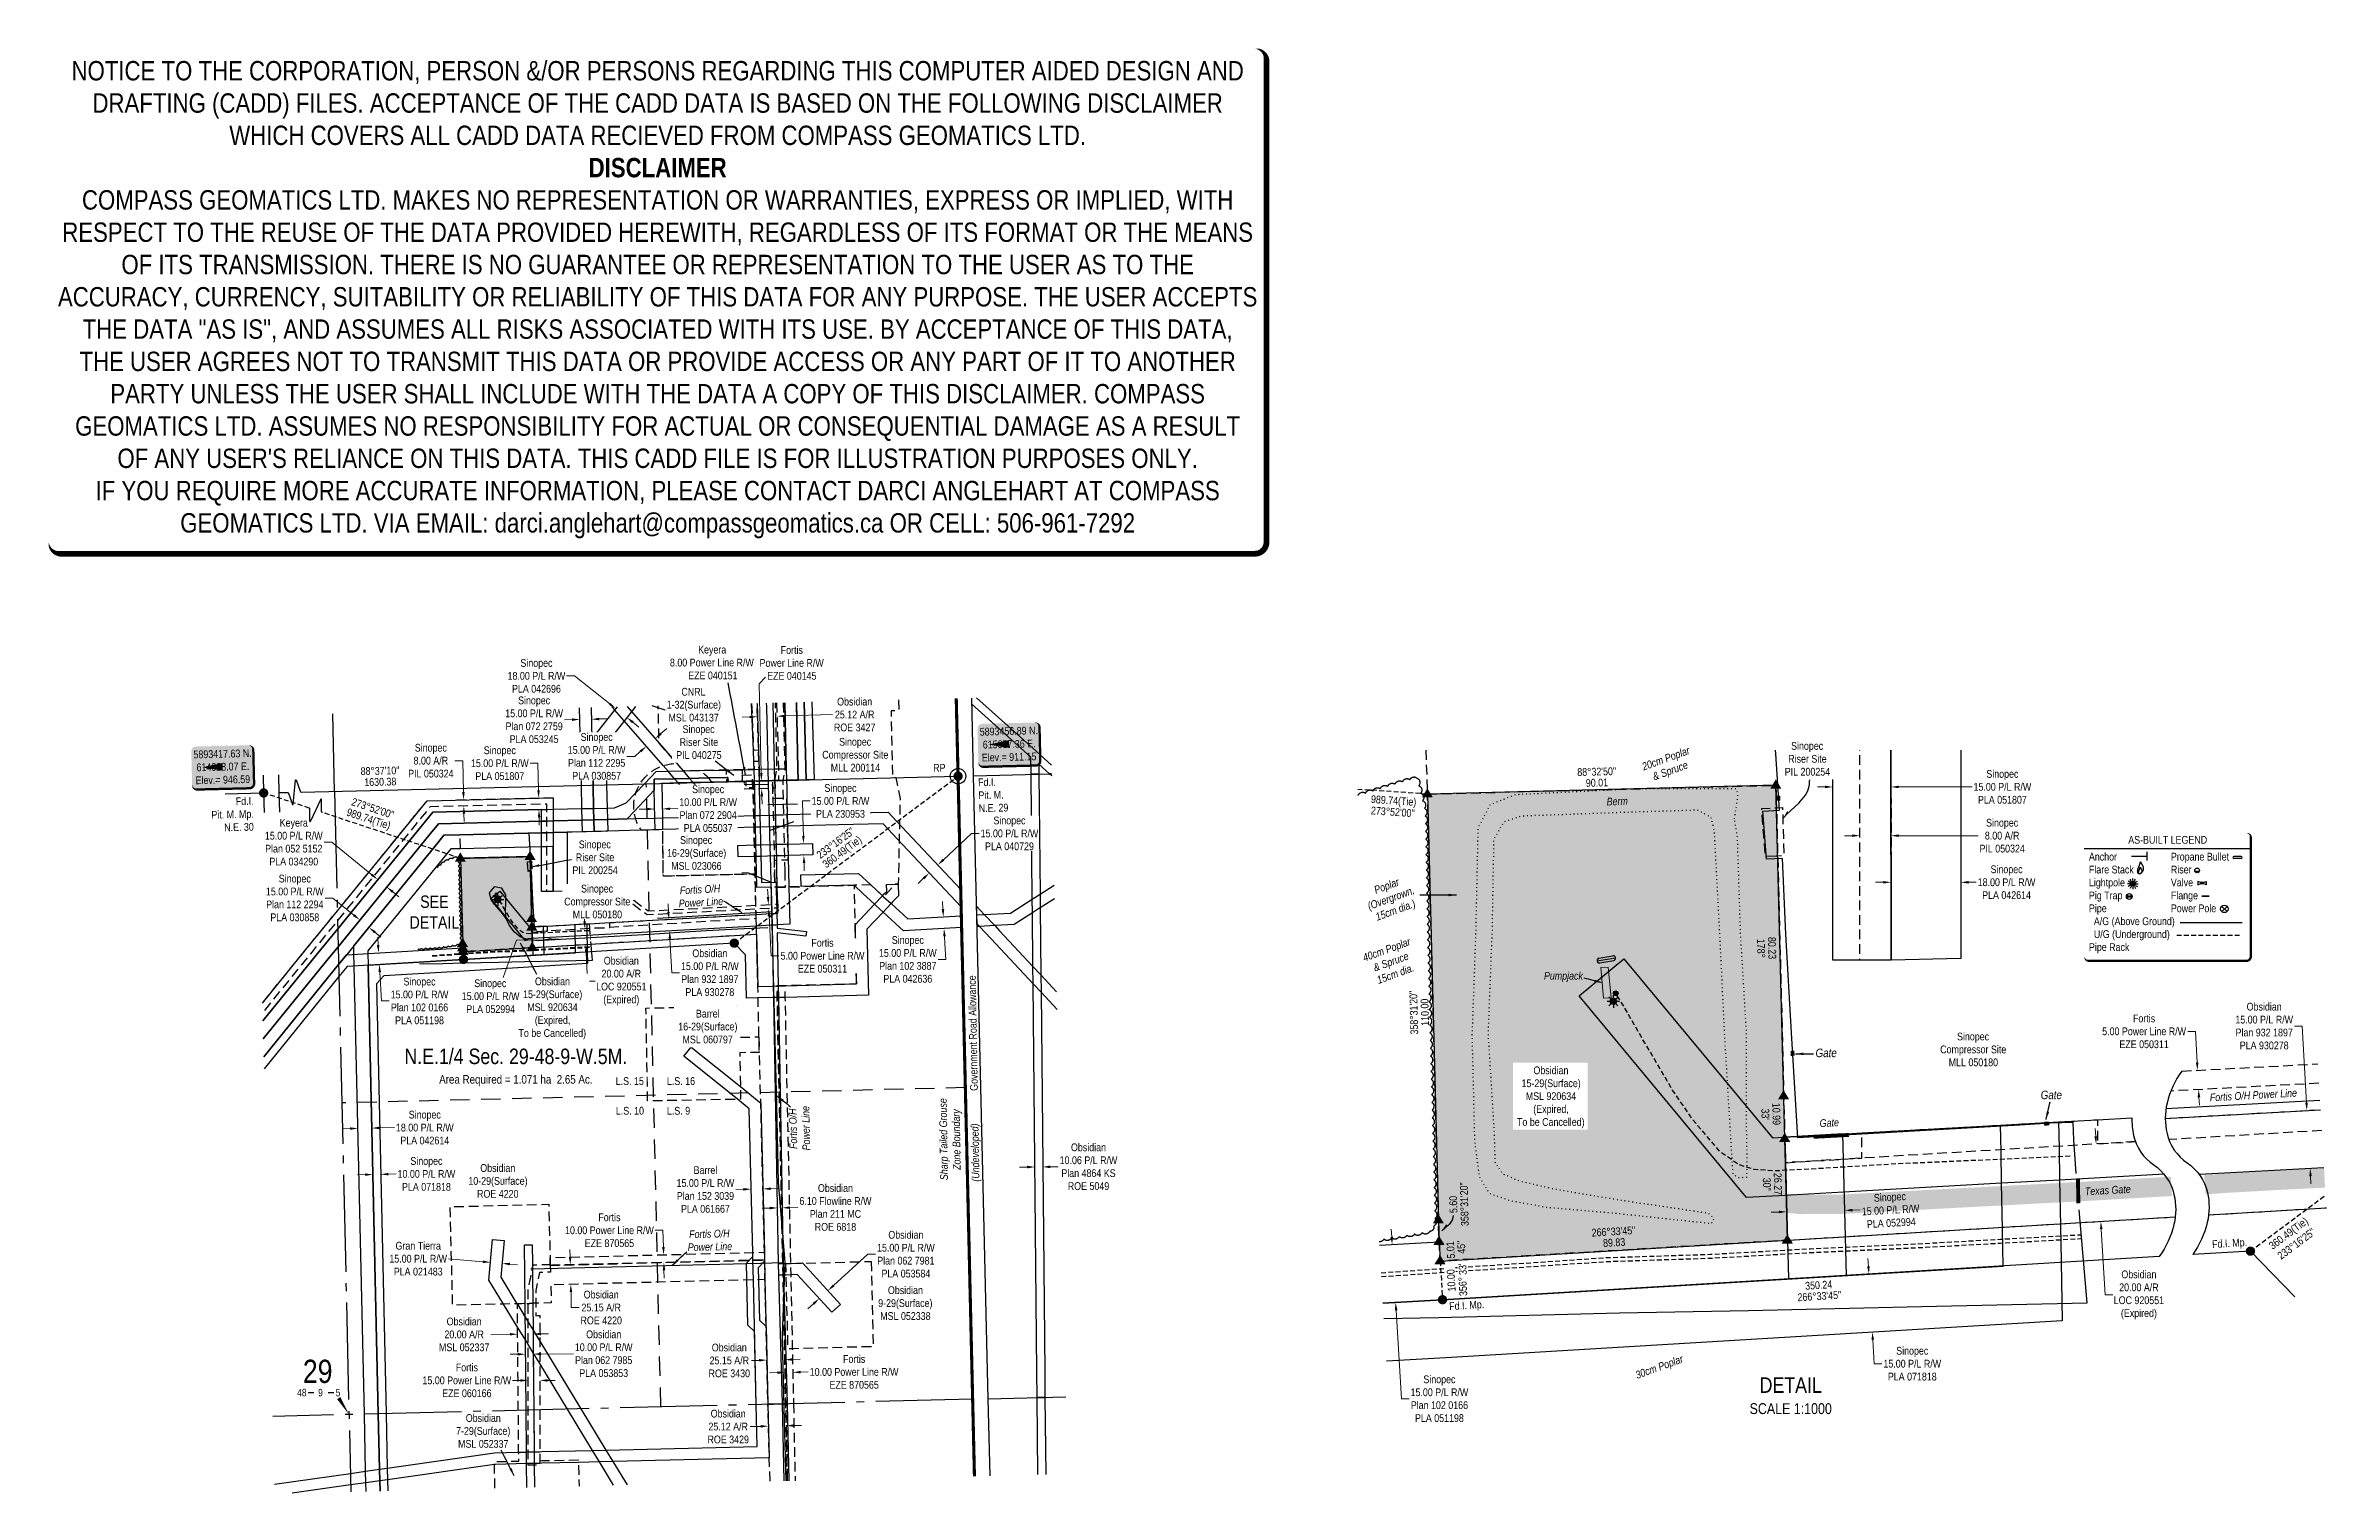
# Model space of a CAD drawing. Extents: x 614480 to 617433, y 5892532 to 5894399.
import ezdxf
from ezdxf.enums import TextEntityAlignment as Align

# ---------------------------------------------------------------- set-up
doc = ezdxf.new("R2010")
doc.units = 0
doc.header["$LTSCALE"] = 5
doc.header["$PDSIZE"] = 0.5
for name, pattern in [('0', [1, 1, 0]), ('DASHDOT2', [12.7, 6.35, -3.175, 0, -3.175]), ('foc-ACCESSROAD', [3.75, 2.5, -1.25]), ('foc-FLOWLINE', [3.75, 2.5, -1.25]), ('foc-LSD', [8, 5, -3]), ('foc-QUARTERLINE', [33, 25, -3, 2, -3]), ('foc-TIELINE', [1.875, 1.25, -0.625]), ('foc-TOPO', [1, 0.2, -0.8]), ('POWERLINE5', [7.8, 2.4, -0.6, 0.6, -0.6, 0.6, -0.6, 2.4]), ('UG_PIPE', [1.875, 1.25, -0.625])]:
    doc.linetypes.add(name, pattern=pattern)
doc.layers.get('Defpoints').update_dxf_attribs({"color": 9})
for name, color, linetype in [('10', 1, 'Continuous'), ('35', 37, 'Continuous'), ('9', 3, 'Continuous'), ('AS-FENCE', 48, 'foc-FENCE'), ('AS-PIPE-UG', 44, 'UG_PIPE'), ('AS-POWER', 104, 'foc-POWER'), ('AS-POWER-EXISTING', 72, 'POWERLINE5'), ('AS-POWER-T', 104, 'Continuous'), ('AS-ROADS', 254, 'Continuous'), ('AS-SYMBOL', 7, 'Continuous'), ('AS-WILDLIFE', 131, 'DASHDOT2'), ('AS-WILDLIFE-BLOCK', 131, 'Continuous'), ('C-AR', 13, 'foc-ACCESSROAD'), ('C-RW', 13, 'Continuous'), ('C-SYMBOL', 7, 'Continuous'), ('C-WS', 13, 'foc-ACCESSROAD'), ('C-WS-S', 8, 'Continuous'), ('CG-NOTES', 7, 'Continuous'), ('DAB_APPL', 7, 'Continuous'), ('DETAIL-T', 7, 'Continuous'), ('F-EZE', 190, 'foc-FLOWLINE'), ('F-RW', 190, 'Continuous'), ('F-WS', 190, 'foc-ACCESSROAD'), ('L-AREAREQUIRED', 7, 'Continuous'), ('L-BD', 7, 'Continuous'), ('L-BD1', 253, 'Continuous'), ('L-MON', 1, 'Continuous'), ('L-QSEC', 8, 'foc-QUARTERLINE'), ('L-ROAD-T', 7, 'Continuous'), ('L-SEC', 7, 'Continuous'), ('L-SECLBL', 7, 'Continuous'), ('L-SECTION-LSD', 7, 'foc-LSD'), ('L-TIE', 7, 'foc-TIELINE'), ('P-PROPOSED', 10, 'Continuous'), ('P-PROPOSED-H', 21, 'Continuous'), ('T-BUSH', 110, '0'), ('T-BUSH-T', 110, 'Continuous'), ('T-LOW-AREA', 48, 'foc-TOPO')]:
    doc.layers.add(name, color=color, linetype=linetype)
for name, color, linetype, lineweight in [('AS-GENERAL', 48, 'Continuous', 18), ('C-AR-T', 13, 'Continuous', 9), ('C-RW-T', 13, 'Continuous', 9), ('C-WS-T', 13, 'Continuous', 9), ('F-AR-T', 190, 'Continuous', 9), ('F-EZE-T', 190, 'Continuous', 9), ('F-RW-T', 190, 'Continuous', 9), ('F-WS-T', 190, 'Continuous', 9), ('T-TEXT', 48, 'Continuous', 18)]:
    doc.layers.add(name, color=color, linetype=linetype, lineweight=lineweight)
doc.layers.add('AS-PIPE-AG', color=7, linetype='Continuous', true_color=0x7d00fa)
doc.layers.add('DISCLAIMER', color=7, linetype='Continuous', plot=False)
doc.styles.add('100L', font='ARIALN.TTF', dxfattribs={"height": 11})
doc.styles.add('175L', font='ARIALN.TTF', dxfattribs={"height": 20})
doc.styles.add('80', font='ARIALN.TTF', dxfattribs={"height": 10})
doc.styles.add('80CG', font='ARIALN.TTF', dxfattribs={"height": 10})
doc.styles.add('80L', font='ARIALN.TTF', dxfattribs={"height": 10})
doc.styles.add('80LS', font='ARIALNI.TTF', dxfattribs={"height": 10})
doc.styles.add('foc-LtypeFont', font='ARIALN.TTF', dxfattribs={"height": 7.35})
doc.styles.add('SIMPLEX', font='ARIALN.TTF')
doc.styles.get("Standard").update_dxf_attribs({"font": 'ARIALN.TTF'})
doc.linetypes.add('foc-FENCE', pattern='A,10,-1,["X",foc-LtypeFont,S=0.2,R=0,X=-0.625,Y=-0.75],-1.24', length=12.24)
doc.linetypes.add('foc-POWER', pattern='A,6,-1,["P",foc-LtypeFont,S=0.2,R=0,X=-0.625,Y=-0.75],-1.24,4', length=12.24)
doc.dimstyles.new('Compass 5 000', dxfattribs={"dimscale": 5, "dimtxt": 9, "dimasz": 2, "dimexe": 0.2, "dimexo": 0.0625, "dimgap": 0.5, "dimtad": 0, "dimtih": 1, "dimtoh": 1, "dimzin": 0, "dimdsep": 46, "dimtxsty": '80CG', "dimcen": 0.1, "dimse1": 1, "dimse2": 1, "dimclrd": 256, "dimclrt": 256, "dimaunit": 1, "dimadec": 4, "dimazin": 0, "dimtfac": 0.06, "dimtofl": 0, "dimtmove": 0, "dimatfit": 1, "dimfxl": 0.2, "dimtolj": 1, "dimtzin": 0, "dimlwd": -1, "dimarcsym": 0})

msp = doc.modelspace()

# ---------------------------------------------------------------- texts
at = {"layer": 'AS-POWER-T', "attachment_point": 1, "style": '80L'}
for s, width, gutter_width, insert, char_height, rotation in [('\\pi2.55341;{\\fArial Narrow|b0|i1|c0|p34;Fortis O/H\\P\\pi0.32626;Power Line}', 57.1191, 50, (615295.347, 5893314.144), 10, 3.190324), ('\\pi0.32614;{\\fArial Narrow|b0|i1|c0|p34;Fortis O/H Power Line}', 112.45843, 250, (617272.264, 5893047.149), 9.99621, 3.190324), ('\\pi2.55341;{\\fArial Narrow|b0|i1|c0|p34;Fortis O/H\\P\\pi0.32626;Power Line}', 57.1191, 50, (615439.865, 5892973.203), 10, 91.202343), ('\\pi2.55341;{\\fArial Narrow|b0|i1|c0|p34;Fortis O/H\\P\\pi0.32626;Power Line}', 57.1191, 50, (615307.584, 5892870.657), 10, 1.424791)]:
    msp.add_mtext_dynamic_manual_height_columns(s, width=width, gutter_width=gutter_width, heights=[0], dxfattribs=dict(at, insert=insert, char_height=char_height, rotation=rotation))
at = {"layer": 'AS-WILDLIFE-BLOCK', "insert": (615634.405, 5892927.287), "char_height": 10, "attachment_point": 1, "rotation": 90.868111, "style": '80L'}
msp.add_mtext_dynamic_manual_height_columns('\\pi8.23978;{\\fArial Narrow|b0|i1|c0|p34;Sharp Tailed Grouse \\P\\pi21.16952;Zone Boundary}', width=121.09074, gutter_width=50, heights=[0], dxfattribs=at)
at = {"layer": 'C-WS-T', "char_height": 10, "attachment_point": 1, "style": '80L'}
for s, insert in [('\\pi15.98793;Obsidian\\P\\pi0.66392;10-29(Surface)\\P\\pi11.88151;ROE 4220', (615024.69, 5892956.31)), ('\\pi15.98793;Obsidian\\P\\pi3.46405;9-29(Surface)\\P\\pi6.1073;MSL 052338', (615550.806, 5892798.609)), ('\\pi15.98793;Obsidian\\P\\pi3.49816;7-29(Surface)\\P\\pi6.12094;MSL 052337', (615005.967, 5892633.644))]:
    msp.add_mtext_dynamic_manual_height_columns(s, width=75.80941, gutter_width=50, heights=[0], dxfattribs=dict(at, insert=insert))
at = {"layer": 'DETAIL-T', "color": 3, "attachment_point": 5, "style": '80CG'}
for s, insert, char_height, width in [('SEE\\PDETAIL', (614981.487, 5893281.593), 16, 53.79165), ('DETAIL\\P{\\H0.7x;SCALE 1:1000}', (616732.013, 5892657.358), 20, 105.50559)]:
    msp.add_mtext(s, dxfattribs=dict(at, insert=insert, char_height=char_height, width=width))
at = {"layer": 'L-AREAREQUIRED', "color": 5, "style": '100L'}
msp.add_text('Area Required = 1.071 ha  2.65 Ac.', height=11, dxfattribs=at).set_placement((615086.651, 5893056.86), align=Align.BOTTOM_CENTER)
at = {"layer": 'L-BD'}
for s, height, rotation, p in [('88°37\'10"', 9.9962, 1.380531, (614911.304, 5893463.858)), ('1630.38', 9.9962, 1.380531, (614911.647, 5893449.617)), ('989.74(Tie)', 9.99621, 341.628258, (614896.603, 5893401.924)), ('273°52\'00"', 9.9962, 341.628258, (614901.904, 5893415.557)), ('233°16\'25"', 9.9962, 36.726672, (615499.141, 5893370.732)), ('360.49(Tie)', 9.99621, 36.726672, (615507.66, 5893359.315)), ('358°31\'20"', 9.9924, 91.477697, (616310.749, 5892904.603)), ('5.60', 9.9924, 91.477697, (616296.515, 5892904.236)), ('360.49(Tie)', 9.99621, 36.726672, (617374.458, 5892867.108)), ('233°16\'25"', 9.9962, 36.726672, (617384.555, 5892853.576)), ('5.01', 9.9962, 93.309997, (616293.039, 5892845.509)), ("45''", 9.9962, 93.309997, (616306.83, 5892849.183)), ('266°33\'45"', 9.9962, 3.437796, (616768.946, 5892785.984)), ('350.24', 9.9962, 3.437796, (616768.091, 5892800.203))]:
    msp.add_text(s, height=height, rotation=rotation, dxfattribs=at).set_placement(p, align=Align.MIDDLE_CENTER)
at = {"layer": 'L-BD', "insert": (616190.4, 5893432.415), "char_height": 9.99621, "width": 57.96341, "attachment_point": 1, "rotation": 356.132791, "line_spacing_factor": 0.876927}
msp.add_mtext('\\pi0.27841;989.74(Tie)\\P\\pi1.19893;273°52\'00" ', dxfattribs=at)
at = {"layer": 'L-BD1'}
for s, rotation, p in [('88°32\'50"', 1.453359, (616481.55, 5893462.77)), ('90.01', 1.453359, (616481.911, 5893448.535)), ('178°', 271.438184, (616693.769, 5893234.747)), ('80.23', 271.438184, (616708.003, 5893235.104)), ("33'", 271.455033, (616699.332, 5893020.689)), ('10.99', 271.455033, (616713.567, 5893021.05)), ('30"', 271.44856, (616701.238, 5892930.338)), ('26.27', 271.44856, (616715.473, 5892930.698)), ('266°33\'45"', 3.433719, (616503.262, 5892869.425)), ('89.83', 3.433719, (616504.115, 5892855.211))]:
    msp.add_text(s, height=9.9924, rotation=rotation, dxfattribs=at).set_placement(p, align=Align.MIDDLE_CENTER)
at = {"layer": 'L-BD1', "style": '80L'}
for s, height, p in [("358°31'20''", 9.99621, (616245.521, 5893151.889)), ('110.00', 9.9962, (616259.761, 5893152.256))]:
    msp.add_text(s, height=height, rotation=91.4777, dxfattribs=at).set_placement(p, align=Align.MIDDLE)
at = {"layer": 'L-MON', "attachment_point": 1, "style": '80L'}
for s, width, insert, char_height, rotation in [('\\pi32.87743;Fd.I. \\P\\pi0.97957;Pit. M. Mp.\\P\\pi17.07851;N.E. 30', 53.85174, (614692.18, 5893428.648), 9.99621, 1.379503), ('Fd.I. Mp.', 44.31238, (617275.551, 5892857.901), 9.9962, 3.437786)]:
    msp.add_mtext_dynamic_manual_height_columns(s, width=width, gutter_width=49.981, heights=[0], dxfattribs=dict(at, insert=insert, char_height=char_height, rotation=rotation))
at = {"layer": 'L-ROAD-T', "style": '80L'}
msp.add_text('Government Road Allowance', height=10, rotation=91.029283, dxfattribs=at).set_placement((615676.53, 5893125.369), align=Align.MIDDLE_CENTER)
at = {"layer": 'T-BUSH-T', "char_height": 9.99621, "attachment_point": 2, "rotation": 20, "style": '80LS'}
for s, insert, width in [('20cm Poplar & Spruce', (616569.105, 5893484.507), 68.43113), ('Poplar\\P(Overgrown, 15cm dia.)', (616208.681, 5893320.061), 68.43113), ('40cm Poplar \\P& Spruce\\P15cm dia.', (616208.681, 5893237.905), 65.38215), ('30cm Poplar', (616560.554, 5892699.366), 65.38215)]:
    msp.add_mtext(s, dxfattribs=dict(at, insert=insert, width=width))
at = {"layer": 'T-TEXT', "style": '80LS'}
msp.add_text('(Undeveloped)', height=10, rotation=91.029283, dxfattribs=at).set_placement((615679.299, 5892971.206), align=Align.MIDDLE_CENTER)
at = {"layer": 'T-TEXT', "char_height": 9.99621, "attachment_point": 1, "style": '80L'}
for s, width, gutter_width, insert, rotation in [('\\pi0.29886;{\\fArial Narrow|b0|i1|c0|p34;Berm}', 27.26564, 249.905, (616493.974, 5893429.031), 2.026517), ('\\pi0.6057;{\\fArial Narrow|b0|i1|c0|p34;Gate}', 24.64727, 49.981, (616768.489, 5893013.893), 3.219677), ('\\pi0.76253;{\\fArial Narrow|b0|i1|c0|p34;Texas Gate}', 59.02031, 49.981, (617110.601, 5892925.929), 3.190578)]:
    msp.add_mtext_dynamic_manual_height_columns(s, width=width, gutter_width=gutter_width, heights=[0], dxfattribs=dict(at, insert=insert, rotation=rotation))
at = {"layer": 'T-TEXT', "attachment_point": 1}
for s, width, gutter_width, insert, char_height, style in [('\\pi0.32614;{\\fArial Narrow|b0|i1|c0|p34;Pumpjack}', 50.98789, 49.981, (616413.197, 5893204.321), 9.99621, '80L'), ('\\pi0.66628;{\\fArial Narrow|b0|i1|c0|p34;Gate}', 27.11199, 54.979, (616763.444, 5893105.36), 10.99583, '100L'), ('\\pi0.66628;{\\fArial Narrow|b0|i1|c0|p34;Gate}', 27.11199, 54.979, (617054.05, 5893051.125), 10.99583, '100L')]:
    msp.add_mtext_dynamic_manual_height_columns(s, width=width, gutter_width=gutter_width, heights=[0], dxfattribs=dict(at, insert=insert, char_height=char_height, style=style))

# ---------------------------------------------------------------- blocks, each defined once
blk = doc.blocks.new('L-SECLBL')
at = {"layer": '9', "color": 7}
for p, q in [((-5.1, -27.8), (-12.3, -27.8)), ((20.7, -27.8), (13.5, -27.8))]:
    blk.add_line(p, q, dxfattribs=at)
at = {"layer": '10', "color": 2, "style": 'SIMPLEX'}
blk.add_attdef('SEC', text='', height=30, dxfattribs=at).set_placement((0, 0), align=Align.MIDDLE)
at = {"layer": '10', "color": 5, "style": '80L'}
blk.add_attdef('TWP', text='', height=9.5, dxfattribs=at).set_placement((-14.4, -27.4), align=Align.MIDDLE_RIGHT)
blk.add_attdef('RGE', text='', height=9.5, dxfattribs=at).set_placement((3.6, -27.4), align=Align.MIDDLE_CENTER)
blk.add_attdef('MER', text='', height=9.5, dxfattribs=at).set_placement((23.2, -27.4), align=Align.MIDDLE_LEFT)
blk = doc.blocks.new('*D598')
at = {"layer": 'C-AR-T', "transparency": 16777216}
for p, q in [((615078.9, 5892736.8), (615054.2, 5892736.5)), ((615118.9, 5892737.1), (615128.9, 5892737.2))]:
    blk.add_line(p, q, dxfattribs=at)
for points in [[(615078.9, 5892738.4), (615078.9, 5892735.1), (615088.9, 5892736.8)], [(615118.9, 5892738.8), (615118.9, 5892735.4), (615108.9, 5892737)]]:
    blk.add_solid(points, dxfattribs=at)
at = {"layer": 'Defpoints', "color": 0, "transparency": 16777216}
for p in [(615088.9, 5892736.8), (615088.9, 5892732.3), (615108.9, 5892732.5)]:
    blk.add_point(p, dxfattribs=at)
at = {"layer": 'C-AR-T', "transparency": 16777216, "insert": (615019.9, 5892736.5), "char_height": 10, "attachment_point": 5, "style": '80CG'}
blk.add_mtext('\\A1;Obsidian\\P20.00 A/R\\PMSL 052337', dxfattribs=at)
blk = doc.blocks.new('*D599')
at = {"layer": 'C-AR-T', "transparency": 16777216}
for p, q in [((615156.6, 5892836.3), (615156.4, 5892846.3)), ((615157.8, 5892791.2), (615158.2, 5892771.2)), ((615158.2, 5892771.2), (615168.2, 5892771.2))]:
    blk.add_line(p, q, dxfattribs=at)
for points in [[(615158.3, 5892836.3), (615155, 5892836.3), (615156.9, 5892826.3)], [(615159.4, 5892791.2), (615156.1, 5892791.1), (615157.5, 5892801.2)]]:
    blk.add_solid(points, dxfattribs=at)
at = {"layer": 'Defpoints', "color": 0, "transparency": 16777216}
for p in [(615156.9, 5892826.3), (615157.5, 5892801.2), (615157.5, 5892801.2)]:
    blk.add_point(p, dxfattribs=at)
at = {"layer": 'C-AR-T', "transparency": 16777216, "insert": (615196.8, 5892771.2), "char_height": 10, "attachment_point": 5, "style": '80CG'}
blk.add_mtext('\\A1;Obsidian\\P25.15 A/R\\PROE 4220', dxfattribs=at)
blk = doc.blocks.new('*D600')
at = {"layer": 'C-AR-T', "transparency": 16777216}
for p, q in [((615400.6, 5892703.1), (615390.7, 5892702.9)), ((615443.7, 5892704.1), (615453.7, 5892704.4))]:
    blk.add_line(p, q, dxfattribs=at)
for points in [[(615400.6, 5892704.8), (615400.7, 5892701.5), (615410.6, 5892703.4)], [(615443.7, 5892705.8), (615443.8, 5892702.5), (615433.7, 5892703.9)]]:
    blk.add_solid(points, dxfattribs=at)
at = {"layer": 'Defpoints', "color": 0, "transparency": 16777216}
for p in [(615410.5, 5892707.5), (615410.6, 5892703.4), (615433.6, 5892708.1)]:
    blk.add_point(p, dxfattribs=at)
at = {"layer": 'C-AR-T', "transparency": 16777216, "insert": (615362.1, 5892702.9), "char_height": 10, "attachment_point": 5, "style": '80CG'}
blk.add_mtext('\\A1;Obsidian\\P25.15 A/R\\PROE 3430', dxfattribs=at)
blk = doc.blocks.new('*D601')
at = {"layer": 'C-AR-T', "transparency": 16777216}
for p, q in [((615402.7, 5892617.9), (615389.2, 5892617.6)), ((615445.5, 5892618.9), (615455.5, 5892619.2))]:
    blk.add_line(p, q, dxfattribs=at)
for points in [[(615402.6, 5892619.6), (615402.7, 5892616.3), (615412.7, 5892618.2)], [(615445.5, 5892620.6), (615445.6, 5892617.3), (615435.5, 5892618.7)]]:
    blk.add_solid(points, dxfattribs=at)
at = {"layer": 'Defpoints', "color": 0, "transparency": 16777216}
for p in [(615412.5, 5892624.6), (615412.7, 5892618.2), (615435.4, 5892625.2)]:
    blk.add_point(p, dxfattribs=at)
at = {"layer": 'C-AR-T', "transparency": 16777216, "insert": (615360.7, 5892617.6), "char_height": 10, "attachment_point": 5, "style": '80CG'}
blk.add_mtext('\\A1;Obsidian\\P25.12 A/R\\PROE 3429', dxfattribs=at)
blk = doc.blocks.new('*D602')
at = {"layer": 'C-AR-T', "transparency": 16777216}
for p, q in [((615388.5, 5893533.3), (615378.6, 5893533)), ((615433.7, 5893534.6), (615495.4, 5893536.4))]:
    blk.add_line(p, q, dxfattribs=at)
for points in [[(615388.5, 5893534.9), (615388.6, 5893531.6), (615398.5, 5893533.6)], [(615433.6, 5893536.2), (615433.7, 5893532.9), (615423.7, 5893534.3)]]:
    blk.add_solid(points, dxfattribs=at)
at = {"layer": 'Defpoints', "color": 0, "transparency": 16777216}
for p in [(615398.8, 5893524), (615423.7, 5893534.3), (615424, 5893524.8)]:
    blk.add_point(p, dxfattribs=at)
at = {"layer": 'C-AR-T', "transparency": 16777216, "insert": (615523.9, 5893536.4), "char_height": 10, "attachment_point": 5, "style": '80CG'}
blk.add_mtext('\\A1;Obsidian\\P25.12 A/R\\PROE 3427', dxfattribs=at)
blk = doc.blocks.new('*D603')
at = {"layer": 'C-RW-T', "transparency": 16777216}
for p, q in [((615089.1, 5892711), (615079.1, 5892710.9)), ((615119.1, 5892711.2), (615160.9, 5892711.6))]:
    blk.add_line(p, q, dxfattribs=at)
for points in [[(615089.1, 5892712.6), (615089.1, 5892709.3), (615099.1, 5892711)], [(615119.1, 5892712.9), (615119.1, 5892709.6), (615109.1, 5892711.1)]]:
    blk.add_solid(points, dxfattribs=at)
at = {"layer": 'Defpoints', "color": 0, "transparency": 16777216}
for p in [(615099, 5892723.2), (615109, 5892723.3), (615109.1, 5892711.1)]:
    blk.add_point(p, dxfattribs=at)
at = {"layer": 'C-RW-T', "transparency": 16777216, "insert": (615200, 5892711.6), "char_height": 10, "attachment_point": 5, "style": '80CG'}
blk.add_mtext('\\A1;Obsidian\\P10.00 P/L R/W\\PPlan 062 7985\\PPLA 053853', dxfattribs=at)
blk = doc.blocks.new('*D604')
at = {"layer": 'C-RW-T', "transparency": 16777216}
for p, q in [((615496.7, 5892799.7), (615540.9, 5892840)), ((615540.9, 5892840), (615550.9, 5892840)), ((615470.8, 5892776.1), (615463.4, 5892769.4))]:
    blk.add_line(p, q, dxfattribs=at)
for points in [[(615469.7, 5892777.3), (615472, 5892774.9), (615478.2, 5892782.8)], [(615495.6, 5892800.9), (615497.8, 5892798.5), (615489.3, 5892792.9)]]:
    blk.add_solid(points, dxfattribs=at)
at = {"layer": 'Defpoints', "color": 0, "transparency": 16777216}
for p in [(615468.8, 5892793.2), (615479.9, 5892803.3), (615489.3, 5892792.9)]:
    blk.add_point(p, dxfattribs=at)
at = {"layer": 'C-RW-T', "transparency": 16777216, "insert": (615590, 5892840), "char_height": 10, "attachment_point": 5, "style": '80CG'}
blk.add_mtext('\\A1;Obsidian\\P15.00 P/L R/W\\PPlan 062 7981\\PPLA 053584', dxfattribs=at)
blk = doc.blocks.new('*D605')
at = {"layer": 'C-RW-T', "transparency": 16777216}
for p, q in [((615414.3, 5892899.6), (615404.4, 5892899.4)), ((615440.4, 5892900.1), (615450.4, 5892900.3))]:
    blk.add_line(p, q, dxfattribs=at)
for points in [[(615414.3, 5892901.3), (615414.4, 5892897.9), (615424.3, 5892899.8)], [(615440.4, 5892901.8), (615440.5, 5892898.4), (615430.4, 5892899.9)]]:
    blk.add_solid(points, dxfattribs=at)
at = {"layer": 'Defpoints', "color": 0, "transparency": 16777216}
for p in [(615424.3, 5892902), (615430.4, 5892902.1), (615430.4, 5892899.9)]:
    blk.add_point(p, dxfattribs=at)
at = {"layer": 'C-RW-T', "transparency": 16777216, "insert": (615499.1, 5892900.3), "char_height": 10, "attachment_point": 5, "style": '80CG'}
blk.add_mtext('\\A1;Obsidian\\P6.10 Flowline R/W\\PPlan 211 MC\\PROE 6818', dxfattribs=at)
blk = doc.blocks.new('*D606')
at = {"layer": 'C-RW-T', "transparency": 16777216}
for p, q in [((615283.6, 5893282.2), (615283, 5893292.2)), ((615285.5, 5893247.2), (615288, 5893203.3)), ((615288, 5893203.3), (615298, 5893203.3))]:
    blk.add_line(p, q, dxfattribs=at)
for points in [[(615285.2, 5893282.3), (615281.9, 5893282.1), (615284.1, 5893272.2)], [(615287.2, 5893247.3), (615283.8, 5893247.1), (615285, 5893257.2)]]:
    blk.add_solid(points, dxfattribs=at)
at = {"layer": 'Defpoints', "color": 0, "transparency": 16777216}
for p in [(615285, 5893257.2), (615312.1, 5893273.8), (615312.9, 5893258.8)]:
    blk.add_point(p, dxfattribs=at)
at = {"layer": 'C-RW-T', "transparency": 16777216, "insert": (615337, 5893203.3), "char_height": 10, "attachment_point": 5, "style": '80CG'}
blk.add_mtext('\\A1;Obsidian\\P15.00 P/L R/W\\PPlan 932 1897\\PPLA 930278', dxfattribs=at)
blk = doc.blocks.new('*D607')
at = {"layer": 'C-RW-T', "transparency": 16777216}
for p, q in [((615746.6, 5892952.5), (615736.6, 5892952.4)), ((615776.6, 5892952.8), (615786.6, 5892952.9))]:
    blk.add_line(p, q, dxfattribs=at)
for points in [[(615746.5, 5892954.2), (615746.6, 5892950.8), (615756.6, 5892952.6)], [(615776.6, 5892954.5), (615776.6, 5892951.1), (615766.6, 5892952.7)]]:
    blk.add_solid(points, dxfattribs=at)
at = {"layer": 'Defpoints', "color": 0, "transparency": 16777216}
for p in [(615756.4, 5892965.4), (615766.5, 5892965.5), (615766.6, 5892952.7)]:
    blk.add_point(p, dxfattribs=at)
at = {"layer": 'C-RW-T', "transparency": 16777216, "insert": (615825.7, 5892952.9), "char_height": 10, "attachment_point": 5, "style": '80CG'}
blk.add_mtext('\\A1;Obsidian\\P10.06 P/L R/W\\PPlan 4864 KS\\PROE 5049', dxfattribs=at)
blk = doc.blocks.new('*D608')
at = {"layer": 'Defpoints', "color": 0, "transparency": 16777216}
for p in [(615019.2, 5893426.4), (615027.9, 5893426.6), (615028.1, 5893418.6)]:
    blk.add_point(p, dxfattribs=at)
at = {"layer": 'F-AR-T', "transparency": 16777216}
for p, q in [((615018, 5893476.9), (615008, 5893476.9)), ((615018.9, 5893436.4), (615018, 5893476.9)), ((615019.6, 5893408.4), (615019.9, 5893398.4))]:
    blk.add_line(p, q, dxfattribs=at)
for points in [[(615020.6, 5893436.4), (615017.3, 5893436.4), (615019.2, 5893426.4)], [(615021.3, 5893408.4), (615018, 5893408.4), (615019.4, 5893418.4)]]:
    blk.add_solid(points, dxfattribs=at)
at = {"layer": 'F-AR-T', "transparency": 16777216, "insert": (614976.9, 5893476.9), "char_height": 10, "attachment_point": 5, "style": '80CG'}
blk.add_mtext('\\A1;Sinopec\\P8.00 A/R\\PPIL 050324', dxfattribs=at)
blk = doc.blocks.new('*D609')
at = {"layer": 'Defpoints', "color": 0, "transparency": 16777216}
for p in [(615102.5, 5892677.6), (615102.5, 5892677.2), (615117.5, 5892677.6)]:
    blk.add_point(p, dxfattribs=at)
at = {"layer": 'F-EZE-T', "transparency": 16777216}
for p, q in [((615092.5, 5892677.2), (615082.5, 5892677.2)), ((615127.5, 5892677.1), (615137.5, 5892677.1))]:
    blk.add_line(p, q, dxfattribs=at)
for points in [[(615092.5, 5892678.8), (615092.5, 5892675.5), (615102.5, 5892677.2)], [(615127.5, 5892678.8), (615127.5, 5892675.5), (615117.5, 5892677.2)]]:
    blk.add_solid(points, dxfattribs=at)
at = {"layer": 'F-EZE-T', "transparency": 16777216, "insert": (615023.4, 5892677.2), "char_height": 10, "attachment_point": 5, "style": '80CG'}
blk.add_mtext('\\A1;Fortis\\P15.00 Power Line R/W\\PEZE 060166', dxfattribs=at)
blk = doc.blocks.new('*D610')
at = {"layer": 'Defpoints', "color": 0, "transparency": 16777216}
for p in [(615277.3, 5892839.3), (615222.3, 5892837.9), (615222.5, 5892827.9)]:
    blk.add_point(p, dxfattribs=at)
at = {"layer": 'F-EZE-T', "transparency": 16777216}
for p, q in [((615276.5, 5892870.9), (615266.5, 5892870.9)), ((615277.1, 5892849.3), (615276.5, 5892870.9)), ((615277.8, 5892819.3), (615278.1, 5892809.3))]:
    blk.add_line(p, q, dxfattribs=at)
for points in [[(615278.8, 5892849.4), (615275.4, 5892849.3), (615277.3, 5892839.3)], [(615279.5, 5892819.4), (615276.2, 5892819.3), (615277.6, 5892829.3)]]:
    blk.add_solid(points, dxfattribs=at)
at = {"layer": 'F-EZE-T', "transparency": 16777216, "insert": (615207.4, 5892870.9), "char_height": 10, "attachment_point": 5, "style": '80CG'}
blk.add_mtext('\\A1;Fortis\\P10.00 Power Line R/W\\PEZE 870565', dxfattribs=at)
blk = doc.blocks.new('*D611')
at = {"layer": 'Defpoints', "color": 0, "transparency": 16777216}
for p in [(615444, 5892691.3), (615434, 5892691.1), (615444.1, 5892687.6)]:
    blk.add_point(p, dxfattribs=at)
at = {"layer": 'F-EZE-T', "transparency": 16777216}
for p, q in [((615424.1, 5892687.2), (615414.1, 5892687)), ((615454.1, 5892687.9), (615464.1, 5892688.1))]:
    blk.add_line(p, q, dxfattribs=at)
for points in [[(615424, 5892688.9), (615424.1, 5892685.6), (615434.1, 5892687.4)], [(615454, 5892689.5), (615454.1, 5892686.2), (615444.1, 5892687.6)]]:
    blk.add_solid(points, dxfattribs=at)
at = {"layer": 'F-EZE-T', "transparency": 16777216, "insert": (615523.2, 5892688.1), "char_height": 10, "attachment_point": 5, "style": '80CG'}
blk.add_mtext('\\A1;Fortis\\P10.00 Power Line R/W\\PEZE 870565', dxfattribs=at)
blk = doc.blocks.new('*D612')
at = {"layer": 'Defpoints', "color": 0, "transparency": 16777216}
for p in [(615408.3, 5893290.9), (615408.6, 5893285.9), (615412.9, 5893286.1)]:
    blk.add_point(p, dxfattribs=at)
at = {"layer": 'F-EZE-T', "transparency": 16777216}
for p, q in [((615412.1, 5893301.1), (615411.6, 5893311.1)), ((615413.4, 5893276.2), (615416.1, 5893225.1)), ((615416.1, 5893225.1), (615426.1, 5893225.1))]:
    blk.add_line(p, q, dxfattribs=at)
for points in [[(615413.8, 5893301.2), (615410.4, 5893301), (615412.6, 5893291.1)], [(615415.1, 5893276.3), (615411.7, 5893276.1), (615412.9, 5893286.1)]]:
    blk.add_solid(points, dxfattribs=at)
at = {"layer": 'F-EZE-T', "transparency": 16777216, "insert": (615482.4, 5893225.1), "char_height": 10, "attachment_point": 5, "style": '80CG', "bg_fill": 3, "box_fill_scale": 1.1, "bg_fill_color": 256, "bg_fill_true_color": 13158600, "bg_fill_transparency": 0}
blk.add_mtext('\\A1;Fortis\\P5.00 Power Line R/W\\PEZE 050311', dxfattribs=at)
blk = doc.blocks.new('*D613')
at = {"layer": 'Defpoints', "color": 0, "transparency": 16777216}
for p in [(615112.2, 5893428.6), (615112.6, 5893413.6), (615116.1, 5893428.7)]:
    blk.add_point(p, dxfattribs=at)
at = {"layer": 'F-RW-T', "transparency": 16777216}
for p, q in [((615115, 5893473.6), (615105, 5893473.6)), ((615115.8, 5893438.7), (615115, 5893473.6)), ((615116.7, 5893403.7), (615116.9, 5893393.7))]:
    blk.add_line(p, q, dxfattribs=at)
for points in [[(615117.5, 5893438.8), (615114.2, 5893438.7), (615116.1, 5893428.7)], [(615118.3, 5893403.8), (615115, 5893403.7), (615116.4, 5893413.7)]]:
    blk.add_solid(points, dxfattribs=at)
at = {"layer": 'F-RW-T', "transparency": 16777216, "insert": (615065.9, 5893473.6), "char_height": 10, "attachment_point": 5, "style": '80CG'}
blk.add_mtext('\\A1;Sinopec\\P15.00 P/L R/W\\PPLA 051807', dxfattribs=at)
blk = doc.blocks.new('*D614')
at = {"layer": 'Defpoints', "color": 0, "transparency": 16777216}
for p in [(614958.7, 5893385.1), (614970.3, 5893375.6), (614908.4, 5893323.4)]:
    blk.add_point(p, dxfattribs=at)
at = {"layer": 'F-RW-T', "transparency": 16777216}
for p, q in [((614849.1, 5893371.7), (614839.1, 5893371.7)), ((614900.7, 5893329.7), (614849.1, 5893371.7)), ((614927.8, 5893307.6), (614935.5, 5893301.3))]:
    blk.add_line(p, q, dxfattribs=at)
for points in [[(614901.7, 5893331), (614899.6, 5893328.4), (614908.4, 5893323.4)], [(614928.8, 5893308.9), (614926.7, 5893306.3), (614920, 5893313.9)]]:
    blk.add_solid(points, dxfattribs=at)
at = {"layer": 'F-RW-T', "transparency": 16777216, "insert": (614800, 5893371.7), "char_height": 10, "attachment_point": 5, "style": '80CG'}
blk.add_mtext('\\A1;Keyera\\P15.00 P/L R/W\\PPlan 052 5152\\PPLA 034290', dxfattribs=at)
blk = doc.blocks.new('*D615')
at = {"layer": 'Defpoints', "color": 0, "transparency": 16777216}
for p in [(614922.3, 5893316.6), (614933.9, 5893307.2), (614885.3, 5893271.3)]:
    blk.add_point(p, dxfattribs=at)
at = {"layer": 'F-RW-T', "transparency": 16777216}
for p, q in [((614850.4, 5893299.7), (614840.4, 5893299.7)), ((614877.6, 5893277.6), (614850.4, 5893299.7)), ((614904.7, 5893255.5), (614912.5, 5893249.2))]:
    blk.add_line(p, q, dxfattribs=at)
for points in [[(614878.6, 5893278.9), (614876.5, 5893276.3), (614885.3, 5893271.3)], [(614905.8, 5893256.8), (614903.7, 5893254.2), (614897, 5893261.8)]]:
    blk.add_solid(points, dxfattribs=at)
at = {"layer": 'F-RW-T', "transparency": 16777216, "insert": (614801.3, 5893299.7), "char_height": 10, "attachment_point": 5, "style": '80CG'}
blk.add_mtext('\\A1;Sinopec\\P15.00 P/L R/W\\PPlan 112 2294\\PPLA 030858', dxfattribs=at)
blk = doc.blocks.new('*D616')
at = {"layer": 'Defpoints', "color": 0, "transparency": 16777216}
for p in [(614882.6, 5893010.2), (614900.6, 5893010.6), (614900.8, 5893002.8)]:
    blk.add_point(p, dxfattribs=at)
at = {"layer": 'F-RW-T', "transparency": 16777216}
for p, q in [((614872.8, 5893002.1), (614862.8, 5893001.9)), ((614910.8, 5893003), (614930, 5893003.4))]:
    blk.add_line(p, q, dxfattribs=at)
for points in [[(614872.7, 5893003.8), (614872.8, 5893000.5), (614882.8, 5893002.4)], [(614910.7, 5893004.7), (614910.8, 5893001.3), (614900.8, 5893002.8)]]:
    blk.add_solid(points, dxfattribs=at)
at = {"layer": 'F-RW-T', "transparency": 16777216, "insert": (614969.1, 5893003.4), "char_height": 10, "attachment_point": 5, "style": '80CG'}
blk.add_mtext('\\A1;Sinopec\\P18.00 P/L R/W\\PPLA 042614', dxfattribs=at)
blk = doc.blocks.new('*D617')
at = {"layer": 'Defpoints', "color": 0, "transparency": 16777216}
for p in [(614902, 5892948.7), (614912, 5892948.9), (614912.1, 5892943.1)]:
    blk.add_point(p, dxfattribs=at)
at = {"layer": 'F-RW-T', "transparency": 16777216}
for p, q in [((614892.1, 5892942.7), (614882.1, 5892942.4)), ((614922.1, 5892943.3), (614932.1, 5892943.6))]:
    blk.add_line(p, q, dxfattribs=at)
for points in [[(614892.1, 5892944.3), (614892.2, 5892941), (614902.1, 5892942.9)], [(614922.1, 5892945), (614922.2, 5892941.7), (614912.1, 5892943.1)]]:
    blk.add_solid(points, dxfattribs=at)
at = {"layer": 'F-RW-T', "transparency": 16777216, "insert": (614971.2, 5892943.6), "char_height": 10, "attachment_point": 5, "style": '80CG'}
blk.add_mtext('\\A1;Sinopec\\P10.00 P/L R/W\\PPLA 071818', dxfattribs=at)
blk = doc.blocks.new('*D618')
at = {"layer": 'Defpoints', "color": 0, "transparency": 16777216}
for p in [(615053.8, 5892827.9), (615053.9, 5892829.5), (615068.7, 5892826.7)]:
    blk.add_point(p, dxfattribs=at)
at = {"layer": 'F-RW-T', "transparency": 16777216}
for p, q in [((615043.9, 5892830.4), (614999.7, 5892834.2)), ((615078.8, 5892827.4), (615088.8, 5892826.5))]:
    blk.add_line(p, q, dxfattribs=at)
for points in [[(615044.1, 5892832), (615043.8, 5892828.7), (615053.9, 5892829.5)], [(615079, 5892829), (615078.7, 5892825.7), (615068.9, 5892828.2)]]:
    blk.add_solid(points, dxfattribs=at)
at = {"layer": 'F-RW-T', "transparency": 16777216, "insert": (614960.6, 5892834.2), "char_height": 10, "attachment_point": 5, "style": '80CG'}
blk.add_mtext('\\A1;Gran Tierra\\P15.00 P/L R/W\\PPLA 021483', dxfattribs=at)
blk = doc.blocks.new('*D619')
at = {"layer": 'Defpoints', "color": 0, "transparency": 16777216}
for p in [(615390.4, 5892924), (615394.2, 5892761.2), (615409.3, 5892761.6)]:
    blk.add_point(p, dxfattribs=at)
at = {"layer": 'F-RW-T', "transparency": 16777216}
for p, q in [((615380.4, 5892923.8), (615370.4, 5892923.5)), ((615415.5, 5892924.6), (615425.5, 5892924.8))]:
    blk.add_line(p, q, dxfattribs=at)
for points in [[(615380.4, 5892925.4), (615380.4, 5892922.1), (615390.4, 5892924)], [(615415.4, 5892926.2), (615415.5, 5892922.9), (615405.5, 5892924.3)]]:
    blk.add_solid(points, dxfattribs=at)
at = {"layer": 'F-RW-T', "transparency": 16777216, "insert": (615331.3, 5892923.5), "char_height": 10, "attachment_point": 5, "style": '80CG'}
blk.add_mtext('\\A1;Barrel\\P15.00 P/L R/W\\PPlan 152 3039\\PPLA 061667', dxfattribs=at)
blk = doc.blocks.new('*D620')
at = {"layer": 'Defpoints', "color": 0, "transparency": 16777216}
for p in [(614950.7, 5893231.5), (614910.4, 5893214.1), (614951.6, 5893216.6)]:
    blk.add_point(p, dxfattribs=at)
at = {"layer": 'F-RW-T', "transparency": 16777216}
for p, q in [((614908.9, 5893239), (614908.3, 5893249)), ((614911, 5893204.2), (614913.2, 5893166.8)), ((614913.2, 5893166.8), (614923.2, 5893166.8))]:
    blk.add_line(p, q, dxfattribs=at)
for points in [[(614910.5, 5893239.1), (614907.2, 5893238.9), (614909.5, 5893229)], [(614912.6, 5893204.3), (614909.3, 5893204.1), (614910.4, 5893214.1)]]:
    blk.add_solid(points, dxfattribs=at)
at = {"layer": 'F-RW-T', "transparency": 16777216, "insert": (614962.3, 5893166.8), "char_height": 10, "attachment_point": 5, "style": '80CG'}
blk.add_mtext('\\A1;Sinopec\\P15.00 P/L R/W\\PPlan 102 0166\\PPLA 051198', dxfattribs=at)
blk = doc.blocks.new('*D621')
at = {"layer": 'Defpoints', "color": 0, "transparency": 16777216}
for p in [(615639.2, 5893260.3), (615652.7, 5893276.1), (615653.6, 5893261.2)]:
    blk.add_point(p, dxfattribs=at)
at = {"layer": 'F-RW-T', "transparency": 16777216}
for p, q in [((615637.8, 5893285.3), (615637.2, 5893295.3)), ((615639.8, 5893250.3), (615640.4, 5893240.4)), ((615641.6, 5893220.4), (615640.4, 5893240.4)), ((615631.6, 5893220.4), (615641.6, 5893220.4))]:
    blk.add_line(p, q, dxfattribs=at)
for points in [[(615639.5, 5893285.4), (615636.1, 5893285.2), (615638.4, 5893275.3)], [(615641.5, 5893250.4), (615638.2, 5893250.2), (615639.2, 5893260.3)]]:
    blk.add_solid(points, dxfattribs=at)
at = {"layer": 'F-RW-T', "transparency": 16777216, "insert": (615592.5, 5893220.4), "char_height": 10, "attachment_point": 5, "style": '80CG'}
blk.add_mtext('\\A1;Sinopec\\P15.00 P/L R/W\\PPlan 102 3887\\PPLA 042636', dxfattribs=at)
blk = doc.blocks.new('*D622')
at = {"layer": 'Defpoints', "color": 0, "transparency": 16777216}
for p in [(615608.8, 5893344.1), (615619.7, 5893354.4), (615631.2, 5893342.2)]:
    blk.add_point(p, dxfattribs=at)
at = {"layer": 'F-RW-T', "transparency": 16777216}
for p, q in [((615638.5, 5893349.1), (615674.6, 5893383)), ((615674.6, 5893383), (615684.6, 5893383)), ((615612.9, 5893325.1), (615605.7, 5893318.3))]:
    blk.add_line(p, q, dxfattribs=at)
for points in [[(615637.3, 5893350.3), (615639.6, 5893347.9), (615631.2, 5893342.2)], [(615611.8, 5893326.3), (615614.1, 5893323.9), (615620.2, 5893332)]]:
    blk.add_solid(points, dxfattribs=at)
at = {"layer": 'F-RW-T', "transparency": 16777216, "insert": (615723.7, 5893383), "char_height": 10, "attachment_point": 5, "style": '80CG', "bg_fill": 3, "box_fill_scale": 1.1, "bg_fill_color": 256, "bg_fill_true_color": 13158600, "bg_fill_transparency": 0}
blk.add_mtext('\\A1;Sinopec\\P15.00 P/L R/W\\PPLA 040729', dxfattribs=at)
blk = doc.blocks.new('*D623')
at = {"layer": 'Defpoints', "color": 0, "transparency": 16777216}
for p in [(615169.2, 5893530.5), (615169.2, 5893530.1), (615184.2, 5893530.8)]:
    blk.add_point(p, dxfattribs=at)
at = {"layer": 'F-RW-T', "transparency": 16777216}
for p, q in [((615159.2, 5893529.9), (615149.2, 5893529.6)), ((615194.2, 5893530.7), (615204.2, 5893530.9))]:
    blk.add_line(p, q, dxfattribs=at)
for points in [[(615159.2, 5893531.5), (615159.3, 5893528.2), (615169.2, 5893530.1)], [(615194.1, 5893532.3), (615194.2, 5893529), (615184.2, 5893530.4)]]:
    blk.add_solid(points, dxfattribs=at)
at = {"layer": 'F-RW-T', "transparency": 16777216, "insert": (615110.2, 5893529.6), "char_height": 10, "attachment_point": 5, "style": '80CG'}
blk.add_mtext('\\A1;Sinopec\\P15.00 P/L R/W\\PPlan 072 2759\\PPLA 053245', dxfattribs=at)
blk = doc.blocks.new('*D624')
at = {"layer": 'Defpoints', "color": 0, "transparency": 16777216}
for p in [(615266.3, 5893505.3), (615276.9, 5893493.2), (615265.7, 5893483.4)]:
    blk.add_point(p, dxfattribs=at)
at = {"layer": 'F-RW-T', "transparency": 16777216}
for p, q in [((615273.9, 5893511.9), (615281.4, 5893518.4)), ((615247.6, 5893489), (615240, 5893482.4)), ((615240, 5893482.4), (615230, 5893482.4))]:
    blk.add_line(p, q, dxfattribs=at)
for points in [[(615246.5, 5893490.2), (615248.7, 5893487.7), (615255.1, 5893495.5)], [(615272.8, 5893513.1), (615275, 5893510.6), (615266.3, 5893505.3)]]:
    blk.add_solid(points, dxfattribs=at)
at = {"layer": 'F-RW-T', "transparency": 16777216, "insert": (615190.9, 5893482.4), "char_height": 10, "attachment_point": 5, "style": '80CG', "bg_fill": 3, "box_fill_scale": 1.1, "bg_fill_color": 256, "bg_fill_true_color": 13158600, "bg_fill_transparency": 0}
blk.add_mtext('\\A1;Sinopec\\P15.00 P/L R/W\\PPlan 112 2295\\PPLA 030857', dxfattribs=at)
blk = doc.blocks.new('*D625')
at = {"layer": 'Defpoints', "color": 0, "transparency": 16777216}
for p in [(615265.6, 5893426), (615275.5, 5893426.2), (615275.7, 5893414.7)]:
    blk.add_point(p, dxfattribs=at)
at = {"layer": 'F-RW-T', "transparency": 16777216}
for p, q in [((615255.7, 5893414.4), (615245.7, 5893414.3)), ((615285.7, 5893414.9), (615295.7, 5893415))]:
    blk.add_line(p, q, dxfattribs=at)
for points in [[(615255.7, 5893416.1), (615255.8, 5893412.8), (615265.7, 5893414.6)], [(615285.7, 5893416.5), (615285.7, 5893413.2), (615275.7, 5893414.7)]]:
    blk.add_solid(points, dxfattribs=at)
at = {"layer": 'F-RW-T', "transparency": 16777216, "insert": (615334.8, 5893415), "char_height": 10, "attachment_point": 5, "style": '80CG', "bg_fill": 3, "box_fill_scale": 1.1, "bg_fill_color": 256, "bg_fill_true_color": 13158600, "bg_fill_transparency": 0}
blk.add_mtext('\\A1;Sinopec\\P10.00 P/L R/W\\PPlan 072 2904\\PPLA 055037', dxfattribs=at)
blk = doc.blocks.new('*D626')
at = {"layer": 'Defpoints', "color": 0, "transparency": 16777216}
for p in [(615456.4, 5893369.9), (615456.8, 5893354.9), (615457.9, 5893369.9)]:
    blk.add_point(p, dxfattribs=at)
at = {"layer": 'F-RW-T', "transparency": 16777216}
for p, q in [((615466.5, 5893424.9), (615456.5, 5893424.9)), ((615456.5, 5893424.9), (615457.4, 5893389.9)), ((615457.7, 5893379.9), (615457.4, 5893389.9)), ((615458.6, 5893344.9), (615458.9, 5893334.9))]:
    blk.add_line(p, q, dxfattribs=at)
for points in [[(615459.3, 5893380), (615456, 5893379.9), (615457.9, 5893369.9)], [(615460.3, 5893345), (615456.9, 5893344.9), (615458.3, 5893354.9)]]:
    blk.add_solid(points, dxfattribs=at)
at = {"layer": 'F-RW-T', "transparency": 16777216, "insert": (615505.6, 5893424.9), "char_height": 10, "attachment_point": 5, "style": '80CG', "bg_fill": 3, "box_fill_scale": 1.1, "bg_fill_color": 256, "bg_fill_true_color": 13158600, "bg_fill_transparency": 0}
blk.add_mtext('\\A1;Sinopec\\P15.00 P/L R/W\\PPLA 230953', dxfattribs=at)
blk = doc.blocks.new('*D627')
at = {"layer": 'C-AR-T', "transparency": 16777216}
for p, q in [((615175.3, 5893269.5), (615174.8, 5893279.5)), ((615177.3, 5893229.5), (615179.2, 5893192.3)), ((615179.2, 5893192.3), (615189.2, 5893192.3))]:
    blk.add_line(p, q, dxfattribs=at)
for points in [[(615177, 5893269.6), (615173.7, 5893269.4), (615175.8, 5893259.5)], [(615179, 5893229.6), (615175.7, 5893229.5), (615176.8, 5893239.5)]]:
    blk.add_solid(points, dxfattribs=at)
at = {"layer": 'Defpoints', "color": 0, "transparency": 16777216}
for p in [(615202.6, 5893260.9), (615176.8, 5893239.5), (615203.6, 5893240.9)]:
    blk.add_point(p, dxfattribs=at)
at = {"layer": 'C-AR-T', "transparency": 16777216, "insert": (615222.7, 5893192.3), "char_height": 10, "attachment_point": 5, "style": '80CG'}
blk.add_mtext('\\A1;Obsidian\\P20.00 A/R\\PLOC 920551\\P(Expired)', dxfattribs=at)
blk = doc.blocks.new('*D628')
at = {"layer": 'Defpoints', "color": 0, "transparency": 16777216}
for p in [(615209.3, 5893535.8), (615215.7, 5893543.9), (615223.4, 5893524.6)]:
    blk.add_point(p, dxfattribs=at)
at = {"layer": 'F-RW-T', "transparency": 16777216}
for p, q in [((615162.2, 5893586.3), (615152.2, 5893586.3)), ((615207.9, 5893550.1), (615162.2, 5893586.3)), ((615237.7, 5893526.5), (615245.5, 5893520.3))]:
    blk.add_line(p, q, dxfattribs=at)
for points in [[(615208.9, 5893551.4), (615206.9, 5893548.8), (615215.7, 5893543.9)], [(615238.7, 5893527.8), (615236.6, 5893525.2), (615229.8, 5893532.7)]]:
    blk.add_solid(points, dxfattribs=at)
at = {"layer": 'F-RW-T', "transparency": 16777216, "insert": (615113.2, 5893586.3), "char_height": 10, "attachment_point": 5, "style": '80CG'}
blk.add_mtext('\\A1;Sinopec\\P18.00 P/L R/W\\PPLA 042696', dxfattribs=at)
blk = doc.blocks.new('fdia')
at = {"color": 255, "const_width": 1}
blk.add_lwpolyline([(-0.5, 0, 1), (0.5, 0, 1)], format="xyb", close=True, dxfattribs=at)
blk = doc.blocks.new('Fdiaa')
blk.add_blockref('fdia', (0, 0))
blk = doc.blocks.new('fdib')
at = {"color": 1, "const_width": 1.6}
blk.add_lwpolyline([(-0.4, 0, 1), (0.4, 0, 1)], format="xyb", close=True, dxfattribs=at)
at = {"color": 1}
blk.add_circle((0, 0), 0.8, dxfattribs=at)
blk = doc.blocks.new('Fdibb')
blk.add_blockref('fdib', (0, 0))
blk = doc.blocks.new('fdicc')
for name in ['Fdibb', 'Fdiaa']:
    blk.add_blockref(name, (0, 0))
blk = doc.blocks.new('FDI')
blk.add_blockref('fdicc', (0, 0))
blk = doc.blocks.new('GAS')
h = blk.add_hatch(color=255)
h.dxf.hatch_style = 1
edge = h.paths.add_edge_path()
edge.add_arc((0, 0), 0.9, 0, 360)
for p, q in [((-0.81, 0), (-1.62, 0)), ((-0.57, 0.57), (-1.14, 1.14)), ((0, 0.81), (0, 1.62)), ((0.57, 0.57), (1.14, 1.14)), ((1.62, 0), (0.81, 0)), ((-0.57, -0.57), (-1.14, -1.14)), ((0, -0.81), (0, -1.62)), ((1.14, -1.14), (0.57, -0.57))]:
    blk.add_line(p, q)
blk.add_circle((0, 0), 0.8)
blk = doc.blocks.new('RISER')
h = blk.add_hatch(color=255)
h.dxf.hatch_style = 1
edge = h.paths.add_edge_path()
edge.add_arc((0, 0), 0.7, 0, 360)
blk.add_hatch(color=13).paths.add_polyline_path([(0.58, -0.15), (-0.58, -0.15, 0.774597)])
at = {"color": 13}
blk.add_line((-0.58, -0.15), (0.58, -0.15), dxfattribs=at)
blk.add_circle((0, 0), 0.6, dxfattribs=at)
blk = doc.blocks.new('STRIA')
blk.add_hatch(color=255).paths.add_polyline_path([(-0.04, 1.52), (-1.47, -0.87), (1.39, -0.87)])
blk = doc.blocks.new('STRIAA')
blk.add_blockref('STRIA', (0, 0))
blk = doc.blocks.new('STRIB')
at = {"color": 1}
blk.add_solid([(-1.12, -0.67), (-0.04, 1.13), (1.04, -0.67)], dxfattribs=at)
blk = doc.blocks.new('STRIBB')
blk.add_blockref('STRIB', (0, 0))
blk = doc.blocks.new('STRICC')
for name in ['STRIAA', 'STRIBB']:
    blk.add_blockref(name, (0, 0))
blk = doc.blocks.new('fdspike')
blk.add_blockref('STRICC', (0, 0))
blk = doc.blocks.new('TRIA')
blk.add_hatch(color=255).paths.add_polyline_path([(-0.04, 1.52), (-1.47, -0.87), (1.39, -0.87)])
blk = doc.blocks.new('TRIAA')
blk.add_blockref('TRIA', (0, 0))
blk = doc.blocks.new('TRIB')
at = {"color": 1}
blk.add_lwpolyline([(-1.12, -0.67), (-0.04, 1.13), (1.04, -0.67)], close=True, dxfattribs=at)
blk = doc.blocks.new('TRIBB')
blk.add_blockref('TRIB', (0, 0))
blk = doc.blocks.new('TRICC')
for name in ['TRIAA', 'TRIBB']:
    blk.add_blockref(name, (0, 0))
blk = doc.blocks.new('plspike')
blk.add_blockref('TRICC', (0, 0))
blk = doc.blocks.new('linebrk')
blk.add_lwpolyline([(0, 0.00175, -0.346152), (-0.00019, 0.0015), (-0.00314, 0.00055, 0.772575), (-0.00312, 0.00036), (0.00312, -0.00036, -0.772575), (0.00314, -0.00055), (0.00019, -0.0015, 0.346152), (0, -0.00175)], format="xyb")
blk = doc.blocks.new('*D644')
at = {"layer": 'C-AR-T', "transparency": 16777216}
for p, q in [((617125.6, 5892992.2), (617125, 5893002.2)), ((617132.8, 5892872.5), (617137.9, 5892787.5)), ((617137.9, 5892787.5), (617147.9, 5892787.5))]:
    blk.add_line(p, q, dxfattribs=at)
for points in [[(617127.3, 5892992.3), (617124, 5892992.1), (617126.2, 5892982.2)], [(617134.5, 5892872.6), (617131.2, 5892872.4), (617132.2, 5892882.4)]]:
    blk.add_solid(points, dxfattribs=at)
at = {"layer": 'Defpoints', "color": 0, "transparency": 16777216}
for p in [(617148.3, 5892983.6), (617132.2, 5892882.4), (617154.3, 5892883.8)]:
    blk.add_point(p, dxfattribs=at)
at = {"layer": 'C-AR-T', "transparency": 16777216, "insert": (617181.4, 5892787.5), "char_height": 10, "attachment_point": 5, "style": '80CG'}
blk.add_mtext('\\A1;Obsidian\\P20.00 A/R\\PLOC 920551\\P(Expired)', dxfattribs=at)
blk = doc.blocks.new('*D645')
at = {"layer": 'C-RW-T', "transparency": 16777216}
for p, q in [((617392.2, 5893134.4), (617382.2, 5893134.4)), ((617397.7, 5893035.5), (617392.2, 5893134.4)), ((617403, 5892940.7), (617403.5, 5892930.7))]:
    blk.add_line(p, q, dxfattribs=at)
for points in [[(617399.3, 5893035.6), (617396, 5893035.4), (617398.2, 5893025.5)], [(617404.6, 5892940.8), (617401.3, 5892940.6), (617402.4, 5892950.7)]]:
    blk.add_solid(points, dxfattribs=at)
at = {"layer": 'Defpoints', "color": 0, "transparency": 16777216}
for p in [(617366.2, 5893023.8), (617370.4, 5892948.9), (617402.4, 5892950.7)]:
    blk.add_point(p, dxfattribs=at)
at = {"layer": 'C-RW-T', "transparency": 16777216, "insert": (617343.1, 5893134.4), "char_height": 10, "attachment_point": 5, "style": '80CG'}
blk.add_mtext('\\A1;Obsidian\\P15.00 P/L R/W\\PPlan 932 1897\\PPLA 930278', dxfattribs=at)
blk = doc.blocks.new('*D646')
at = {"layer": 'Defpoints', "color": 0, "transparency": 16777216}
for p in [(617254.3, 5893077.3), (617257, 5893077.4), (617255.6, 5893052.3)]:
    blk.add_point(p, dxfattribs=at)
at = {"layer": 'F-EZE-T', "transparency": 16777216}
for p, q in [((617254.4, 5893127.6), (617244.4, 5893127.6)), ((617256.5, 5893087.4), (617254.4, 5893127.6)), ((617258.9, 5893042.5), (617259.4, 5893032.5))]:
    blk.add_line(p, q, dxfattribs=at)
for points in [[(617258.2, 5893087.5), (617254.9, 5893087.3), (617257, 5893077.4)], [(617260.6, 5893042.6), (617257.2, 5893042.4), (617258.4, 5893052.5)]]:
    blk.add_solid(points, dxfattribs=at)
at = {"layer": 'F-EZE-T', "transparency": 16777216, "insert": (617188.1, 5893127.6), "char_height": 10, "attachment_point": 5, "style": '80CG'}
blk.add_mtext('\\A1;Fortis\\P5.00 Power Line R/W\\PEZE 050311', dxfattribs=at)
blk = doc.blocks.new('*D647')
at = {"layer": 'Defpoints', "color": 0, "transparency": 16777216}
for p in [(616801.8, 5892896.6), (616728.3, 5892834), (616803.3, 5892835.9)]:
    blk.add_point(p, dxfattribs=at)
at = {"layer": 'F-WS-T', "transparency": 16777216}
for p, q in [((616716.8, 5892894.5), (616706.8, 5892894.3)), ((616811.8, 5892896.9), (616821.8, 5892897.1))]:
    blk.add_line(p, q, dxfattribs=at)
for points in [[(616811.7, 5892898.6), (616811.8, 5892895.2), (616801.8, 5892896.6)], [(616716.8, 5892896.2), (616716.9, 5892892.8), (616726.8, 5892894.8)]]:
    blk.add_solid(points, dxfattribs=at)
at = {"layer": 'F-WS-T', "transparency": 16777216, "insert": (616860.9, 5892897.1), "char_height": 10, "attachment_point": 5, "rotation": 3.1889, "style": '80CG'}
blk.add_mtext('\\A1;Sinopec\\P15.00 P/L R/W\\PPLA 052994', dxfattribs=at)
blk = doc.blocks.new('*D648')
at = {"layer": 'Defpoints', "color": 0, "transparency": 16777216}
for p in [(616219.7, 5892852.7), (616222.1, 5892777.7), (616224.2, 5892777.8)]:
    blk.add_point(p, dxfattribs=at)
at = {"layer": 'F-RW-T', "transparency": 16777216}
for p, q in [((616217, 5892862.5), (616216.4, 5892872.5)), ((616222.7, 5892767.7), (616229.5, 5892653.5)), ((616229.5, 5892653.5), (616239.5, 5892653.5))]:
    blk.add_line(p, q, dxfattribs=at)
for points in [[(616218.7, 5892862.6), (616215.3, 5892862.4), (616217.6, 5892852.5)], [(616224.4, 5892767.8), (616221, 5892767.6), (616222.1, 5892777.7)]]:
    blk.add_solid(points, dxfattribs=at)
at = {"layer": 'F-RW-T', "transparency": 16777216, "insert": (616278.6, 5892653.5), "char_height": 10, "attachment_point": 5, "style": '80CG'}
blk.add_mtext('\\A1;Sinopec\\P15.00 P/L R/W\\PPlan 102 0166\\PPLA 051198', dxfattribs=at)
blk = doc.blocks.new('*D649')
at = {"layer": 'Defpoints', "color": 0, "transparency": 16777216}
for p in [(616869.9, 5892816.6), (616837.4, 5892739.6), (616874.4, 5892741.8)]:
    blk.add_point(p, dxfattribs=at)
at = {"layer": 'F-RW-T', "transparency": 16777216}
for p, q in [((616832.3, 5892824.4), (616831.7, 5892834.4)), ((616838, 5892729.6), (616839.8, 5892698.7)), ((616839.8, 5892698.7), (616849.8, 5892698.7))]:
    blk.add_line(p, q, dxfattribs=at)
for points in [[(616833.9, 5892824.5), (616830.6, 5892824.3), (616832.9, 5892814.4)], [(616839.6, 5892729.7), (616836.3, 5892729.5), (616837.4, 5892739.6)]]:
    blk.add_solid(points, dxfattribs=at)
at = {"layer": 'F-RW-T', "transparency": 16777216, "insert": (616888.9, 5892698.7), "char_height": 10, "attachment_point": 5, "style": '80CG'}
blk.add_mtext('\\A1;Sinopec\\P15.00 P/L R/W\\PPLA 071818', dxfattribs=at)
blk = doc.blocks.new('*D650')
at = {"layer": 'Defpoints', "color": 0, "transparency": 16777216}
for p in [(616861.4, 5893318.6), (616951.5, 5893320), (616951.5, 5893318.6)]:
    blk.add_point(p, dxfattribs=at)
at = {"layer": 'F-RW-T', "transparency": 16777216}
for p, q in [((616851.4, 5893320), (616841.4, 5893320)), ((616961.5, 5893320), (616971.5, 5893320))]:
    blk.add_line(p, q, dxfattribs=at)
for points in [[(616851.4, 5893321.6), (616851.4, 5893318.3), (616861.4, 5893320)], [(616961.5, 5893321.6), (616961.5, 5893318.3), (616951.5, 5893320)]]:
    blk.add_solid(points, dxfattribs=at)
at = {"layer": 'F-RW-T', "transparency": 16777216, "insert": (617010.6, 5893320), "char_height": 10, "attachment_point": 5, "style": '80CG'}
blk.add_mtext('\\A1;Sinopec\\P18.00 P/L R/W\\PPLA 042614', dxfattribs=at)
blk = doc.blocks.new('*D651')
at = {"layer": 'Defpoints', "color": 0, "transparency": 16777216}
for p in [(616821.4, 5893402.6), (616861.4, 5893402.6), (616861.4, 5893380.1)]:
    blk.add_point(p, dxfattribs=at)
at = {"layer": 'F-RW-T', "transparency": 16777216}
for p, q in [((616811.4, 5893380.1), (616801.4, 5893380.1)), ((616871.4, 5893380.1), (616973.8, 5893380.1))]:
    blk.add_line(p, q, dxfattribs=at)
for points in [[(616811.4, 5893381.8), (616811.4, 5893378.5), (616821.4, 5893380.1)], [(616871.4, 5893381.8), (616871.4, 5893378.5), (616861.4, 5893380.1)]]:
    blk.add_solid(points, dxfattribs=at)
at = {"layer": 'F-RW-T', "transparency": 16777216, "insert": (617004.9, 5893380.1), "char_height": 10, "attachment_point": 5, "style": '80CG'}
blk.add_mtext('\\A1;Sinopec\\P8.00 A/R\\PPIL 050324', dxfattribs=at)
blk = doc.blocks.new('*D652')
at = {"layer": 'Defpoints', "color": 0, "transparency": 16777216}
for p in [(616786.4, 5893431.9), (616861.4, 5893443), (616861.4, 5893431.9)]:
    blk.add_point(p, dxfattribs=at)
at = {"layer": 'F-RW-T', "transparency": 16777216}
for p, q in [((616776.4, 5893443), (616766.4, 5893443)), ((616871.4, 5893443), (616966.1, 5893443.1))]:
    blk.add_line(p, q, dxfattribs=at)
for points in [[(616776.4, 5893444.7), (616776.4, 5893441.4), (616786.4, 5893443)], [(616871.4, 5893444.7), (616871.4, 5893441.4), (616861.4, 5893443)]]:
    blk.add_solid(points, dxfattribs=at)
at = {"layer": 'F-RW-T', "transparency": 16777216, "insert": (617005.2, 5893443.1), "char_height": 10, "attachment_point": 5, "style": '80CG'}
blk.add_mtext('\\A1;Sinopec\\P15.00 P/L R/W\\PPLA 051807', dxfattribs=at)
blk = doc.blocks.new('*U653')
at = {"color": 48}
for p, q in [((-0.42, 4.3), (-0.57, 0.62)), ((0.78, 4.25), (0.62, 0.57))]:
    blk.add_line(p, q, dxfattribs=at)
for centre, start, end in [((0.03, 0.6), 177.61123, 357.61123), ((0.18, 4.27), 357.61123, 537.61123)]:
    blk.add_arc(centre, 0.6, start, end, dxfattribs=at)
at = {"layer": 'Defpoints'}
blk.add_line((0.2, 4.87), (0, 0), dxfattribs=at)
blk = doc.blocks.new('as-built legend')
h = blk.add_hatch(color=13)
h.dxf.hatch_style = 1
edge = h.paths.add_edge_path()
edge.add_arc((-47.7, -0.3), 3.41, 0, 360)
blk.add_hatch(color=13).paths.add_polyline_path([(38.3, 16.1), (32.5, 16.1, 0.774597)])
at = {"layer": 'AS-SYMBOL'}
h = blk.add_hatch(color=13, dxfattribs=at)
h.dxf.hatch_style = 1
h.paths.add_polyline_path([(-52.7, -16.7, 1), (-54.9, -16.7, 1)])
h = blk.add_hatch(color=13, dxfattribs=at)
h.dxf.hatch_style = 1
h.paths.add_polyline_path([(-51.7, -16.7, 1), (-49.4, -16.7, 1)])
at = {"color": 1}
blk.add_line((-110.3, 45.3), (104.8, 45.3), dxfattribs=at)
at = {"color": 13}
for p, q in [((92.3, 34.7), (82.7, 34.7)), ((92.3, 32.3), (82.7, 32.3)), ((-51.4, 1.9), (-53.7, 3.1)), ((-49.8, 3.4), (-51.1, 5.7)), ((-47.7, 4), (-47.7, 6.6)), ((-45.5, 3.4), (-44.2, 5.7)), ((-44, 1.9), (-41.7, 3.1)), ((32.5, 16.1), (38.3, 16.1)), ((36.2, 2.8), (36.2, -1.6)), ((40.3, 1.2), (36.2, 2.8)), ((43.1, 1.2), (47.2, 2.8)), ((47.2, 2.8), (47.2, -1.6)), ((-52, -0.3), (-54.6, -0.3)), ((-51.4, -2.5), (-53.7, -3.8)), ((-49.8, -4), (-51.1, -6.3)), ((-47.7, -4.6), (-47.7, -7.2)), ((-45.5, -4), (-44.2, -6.3)), ((-44, -2.5), (-41.7, -3.8)), ((-43.4, -0.3), (-40.8, -0.3)), ((36.2, -1.6), (40.3, 0)), ((47.2, -1.6), (43.1, 0))]:
    blk.add_line(p, q, dxfattribs=at)
at = {"color": 1, "flags": 128}
blk.add_lwpolyline([(-104.3, -99.9, 3, 3, 0), (98.8, -99.9, 3, 3, 0.414214), (104.8, -93.9, 3, 3, 0), (104.8, 59.3, 3, 0, 0.414214), (98.8, 65.3, 0, 0, 0), (-104.3, 65.3, 0, 0, 0.414214), (-110.3, 59.3, 0, 0, 0), (-110.3, -93.9, 0, 3, 0.414214)], format="xyseb", close=True, dxfattribs=at)
at = {"color": 13, "flags": 128}
for points in [[(-37.6, 12.7), (-37.8, 12.6), (-38, 12.5), (-38.2, 12.4), (-38.5, 12.4), (-38.7, 12.4), (-38.9, 12.3), (-39.1, 12.4), (-39.4, 12.4), (-39.6, 12.4), (-39.8, 12.5), (-39.9, 12.6), (-40.1, 12.7), (-40.3, 12.9), (-40.4, 13.1), (-40.6, 13.3), (-40.7, 13.5), (-40.8, 13.7), (-41, 14), (-41.1, 14.3), (-41.2, 14.6), (-41.3, 15), (-41.3, 15.4), (-41.4, 15.8), (-41.4, 16.2), (-41.4, 16.6), (-41.3, 17.1), (-41.3, 17.6), (-41.2, 18.1), (-41.1, 18.6), (-40.9, 19.1), (-40.8, 19.6), (-40.6, 20), (-40.5, 20.4), (-40.3, 20.8), (-40.2, 21.2), (-40, 21.6), (-39.8, 22), (-39.6, 22.3), (-39.5, 22.7), (-39.3, 23), (-39.1, 23.4), (-39, 23.8), (-38.8, 24.1), (-38.6, 24.5), (-38.5, 24.9), (-38.4, 25.3), (-38.2, 25.7), (-38.1, 26.1), (-38.1, 26.4), (-38, 26.8), (-38, 27.1), (-37.9, 27.4), (-37.9, 27.7), (-37.9, 27.8), (-37.8, 28), (-37.8, 28), (-37.7, 28), (-37.6, 27.9), (-37.5, 27.7), (-37.3, 27.5), (-37.2, 27.3), (-37.1, 27), (-36.9, 26.7), (-36.8, 26.5), (-36.7, 26.2), (-36.6, 25.9), (-36.5, 25.7), (-36.3, 25.4), (-36.2, 25.2), (-36.1, 25), (-36, 24.7), (-35.8, 24.4), (-35.7, 24.2), (-35.5, 23.9), (-35.4, 23.6), (-35.2, 23.3), (-35.1, 23), (-34.9, 22.8), (-34.8, 22.5), (-34.7, 22.2), (-34.6, 22), (-34.4, 21.8), (-34.4, 21.5), (-34.3, 21.3), (-34.2, 21.1), (-34.2, 20.9), (-34.1, 20.7), (-34.1, 20.5), (-34.1, 20.3), (-34.1, 20.1), (-34.1, 19.9), (-34.2, 19.7), (-34.2, 19.5), (-34.2, 19.3), (-34.2, 19.1), (-34.3, 18.9), (-34.3, 18.6), (-34.3, 18.4), (-34.3, 18.2), (-34.4, 17.9), (-34.4, 17.7), (-34.4, 17.4), (-34.5, 17.2), (-34.5, 17), (-34.6, 16.7), (-34.7, 16.5), (-34.8, 16.3), (-35, 16.1), (-35.1, 15.8), (-35.2, 15.6), (-35.4, 15.4), (-35.5, 15.2), (-35.6, 15.1), (-35.7, 14.9), (-35.9, 14.7), (-36, 14.5), (-36.1, 14.4), (-36.2, 14.2), (-36.3, 14.1), (-36.4, 13.9), (-36.5, 13.7), (-36.7, 13.6), (-36.8, 13.4), (-36.9, 13.2), (-37.1, 13.1), (-37.2, 12.9), (-37.4, 12.8)], [(-38, 12.5), (-38.2, 12.5), (-38.3, 12.4), (-38.4, 12.4), (-38.5, 12.4), (-38.7, 12.4), (-38.8, 12.4), (-38.9, 12.4), (-39, 12.4), (-39.2, 12.4), (-39.3, 12.4), (-39.4, 12.5), (-39.5, 12.6), (-39.5, 12.7), (-39.6, 12.8), (-39.7, 12.9), (-39.8, 13), (-39.9, 13.1), (-39.9, 13.3), (-40, 13.4), (-40.1, 13.6), (-40.1, 13.8), (-40.1, 14), (-40.2, 14.3), (-40.2, 14.5), (-40.2, 14.8), (-40.1, 15), (-40.1, 15.3), (-40, 15.6), (-40, 15.9), (-39.9, 16.1), (-39.8, 16.4), (-39.8, 16.7), (-39.7, 16.9), (-39.6, 17.1), (-39.5, 17.3), (-39.4, 17.5), (-39.3, 17.7), (-39.2, 17.9), (-39.1, 18.1), (-39, 18.3), (-38.9, 18.5), (-38.8, 18.7), (-38.7, 19), (-38.6, 19.2), (-38.5, 19.4), (-38.5, 19.6), (-38.4, 19.8), (-38.4, 20), (-38.3, 20.2), (-38.3, 20.4), (-38.3, 20.6), (-38.2, 20.8), (-38.2, 20.9), (-38.2, 21), (-38.2, 21.1), (-38.1, 21.1), (-38.1, 21.1), (-38, 21.1), (-38, 21), (-37.9, 20.9), (-37.8, 20.7), (-37.8, 20.6), (-37.7, 20.4), (-37.6, 20.3), (-37.5, 20.1), (-37.5, 20), (-37.4, 19.8), (-37.3, 19.7), (-37.3, 19.6), (-37.2, 19.4), (-37.1, 19.3), (-37.1, 19.1), (-37, 19), (-36.9, 18.8), (-36.8, 18.7), (-36.7, 18.5), (-36.6, 18.3), (-36.6, 18.2), (-36.5, 18), (-36.4, 17.9), (-36.3, 17.8), (-36.3, 17.6), (-36.2, 17.5), (-36.2, 17.4), (-36.2, 17.3), (-36.1, 17.1), (-36.1, 17), (-36.1, 16.9), (-36.1, 16.8), (-36.1, 16.7), (-36.1, 16.6), (-36.1, 16.5), (-36.1, 16.4), (-36.2, 16.2), (-36.2, 16.1), (-36.2, 16), (-36.2, 15.9), (-36.2, 15.7), (-36.2, 15.6), (-36.2, 15.5), (-36.2, 15.3), (-36.3, 15.2), (-36.3, 15.1), (-36.3, 14.9), (-36.4, 14.8), (-36.4, 14.7), (-36.5, 14.6), (-36.6, 14.4), (-36.7, 14.3), (-36.7, 14.2), (-36.8, 14.1), (-36.9, 14), (-36.9, 13.9), (-37, 13.8), (-37.1, 13.7), (-37.1, 13.6), (-37.2, 13.5), (-37.3, 13.4), (-37.3, 13.3), (-37.4, 13.2), (-37.5, 13.1), (-37.5, 13), (-37.6, 12.9), (-37.7, 12.9), (-37.8, 12.8), (-37.8, 12.7), (-37.9, 12.6)]]:
    blk.add_lwpolyline(points, close=True, dxfattribs=at)
at = {"color": 13, "const_width": 2, "flags": 128}
blk.add_lwpolyline([(41.3, -16.2), (46.3, -16.2), (51.3, -16.2)], dxfattribs=at)
at = {"color": 13}
for centre, radius in [((-47.7, -0.3), 3.41), ((35.4, 16.9), 3), ((41.7, 0.6), 1.56), ((41.7, 0.6), 0.55)]:
    blk.add_circle(centre, radius, dxfattribs=at)
for centre, start, end in [((82.7, 33.5), 90, 270), ((92.3, 33.5), 270, 90)]:
    blk.add_arc(centre, 1.2, start, end, dxfattribs=at)
at = {"layer": 'AS-PIPE-AG', "flags": 128}
blk.add_lwpolyline([(13.4, -50.2), (93.4, -50.2)], dxfattribs=at)
at = {"layer": 'AS-PIPE-UG', "flags": 128}
blk.add_lwpolyline([(9, -66.5), (93.3, -66.5)], dxfattribs=at)
at = {"layer": 'AS-POWER-EXISTING', "linetype": 'Continuous'}
for p, q in [((74, -36.2), (67.1, -29.5)), ((67.1, -36.2), (74, -29.5))]:
    blk.add_line(p, q, dxfattribs=at)
blk.add_circle((70.5, -32.8), 4.8, dxfattribs=at)
at = {"layer": 'AS-SYMBOL', "color": 72}
blk.add_line((-28.9, 29.9), (-28.9, 40.9), dxfattribs=at)
at = {"layer": 'AS-SYMBOL', "color": 72, "flags": 128}
blk.add_lwpolyline([(-49.5, 35.4), (-28.9, 35.4)], dxfattribs=at)
at = {"layer": 'AS-SYMBOL', "color": 13}
for centre, radius in [((-52.2, -16.7), 3.75), ((-53.8, -16.7), 1.12), ((-50.5, -16.7), 1.12)]:
    blk.add_circle(centre, radius, dxfattribs=at)
at = {"insert": (-60.3, 61.4), "char_height": 10, "attachment_point": 1, "style": '80L'}
blk.add_mtext_dynamic_manual_height_columns('\\pi6.80782;AS-BUILT LEGEND', width=114.83, gutter_width=45, heights=[0], dxfattribs=at)
at = {"layer": 'CG-NOTES', "char_height": 10, "attachment_point": 1, "style": '80L'}
for s, insert, width in [('Anchor\\PFlare Stack\\PLightpole\\PPig Trap\\PPipe\\P  A/G (Above Ground)\\P  U/G (Underground)\\PPipe Rack', (-104.3, 39.7), 110.209), ('Propane Bullet\\PRiser\\PValve\\PFlange\\PPower Pole', (1.5, 39.7), 85.182)]:
    blk.add_mtext(s, dxfattribs=dict(at, insert=insert, width=width))
blk = doc.blocks.new('*U655')
h = blk.add_hatch(color=254)
edge = h.paths.add_edge_path()
edge.add_line((-34, -28.5), (34, -28.5))
edge.add_arc((34, -22.5), 6, 270, 360)
edge.add_line((40, -22.5), (40, 21))
edge.add_arc((34, 21), 6, 0, 90)
edge.add_line((34, 27), (-34, 27))
edge.add_arc((-34, 21), 6, 90, 180)
edge.add_line((-40, 21), (-40, -22.5))
edge.add_arc((-34, -22.5), 6, 180, 270)
at = {"color": 1, "flags": 128}
blk.add_lwpolyline([(-34, -28.5, 3, 3, 0), (34, -28.5, 3, 3, 0.414214), (40, -22.5, 3, 3, 0), (40, 21, 3, 0, 0.414214), (34, 27, 0, 0, 0), (-34, 27, 0, 0, 0.414214), (-40, 21, 0, 0, 0), (-40, -22.5, 0, 3, 0.414214)], format="xyseb", close=True, dxfattribs=at)
blk.add_lwpolyline([(-26.5, 0, 0, 10, 0), (0, 0, 5, 5, 0)], format="xyseb", dxfattribs=at)
at = {"color": 1, "style": '80'}
blk.add_attdef('ENTER_TEXT_001', (-36, -5), '', height=10, dxfattribs=at)
blk = doc.blocks.new('Disclaimer_Legal')
at = {"layer": 'DISCLAIMER', "color": 254, "flags": 128}
blk.add_lwpolyline([(-3613, -1105, 37.5, 37.5, 0), (4096, -1105, 37.5, 37.5, 0.414214), (4171, -1030, 37.5, 37.5, 0), (4171, 2079, 37.5, 0, 0.414214), (4096, 2154, 0, 0, 0), (-3613, 2154, 0, 0, 0.414214), (-3688, 2079, 0, 0, 0), (-3688, -1030, 0, 37.5, 0.414214)], format="xyseb", close=True, dxfattribs=at)
at = {"layer": 'DISCLAIMER', "color": 254, "insert": (242, 534), "char_height": 125, "width": 7717.57, "attachment_point": 5, "style": '80'}
blk.add_mtext('NOTICE TO THE CORPORATION, PERSON &/OR PERSONS REGARDING THIS COMPUTER AIDED DESIGN AND DRAFTING (CADD) FILES. ACCEPTANCE OF THE CADD DATA IS BASED ON THE FOLLOWING DISCLAIMER WHICH COVERS ALL CADD DATA RECIEVED FROM COMPASS GEOMATICS LTD.\\P{\\fArial Narrow|b1|i0|c0|p34;DISCLAIMER}\\PCOMPASS GEOMATICS LTD. MAKES NO REPRESENTATION OR WARRANTIES, EXPRESS OR IMPLIED, WITH RESPECT TO THE REUSE OF THE DATA PROVIDED HEREWITH, REGARDLESS OF ITS FORMAT OR THE MEANS OF ITS TRANSMISSION. THERE IS NO GUARANTEE OR REPRESENTATION TO THE USER AS TO THE ACCURACY, CURRENCY, SUITABILITY OR RELIABILITY OF THIS DATA FOR ANY PURPOSE. THE USER ACCEPTS THE DATA "AS IS", AND ASSUMES ALL RISKS ASSOCIATED WITH ITS USE. BY ACCEPTANCE OF THIS DATA, THE USER AGREES NOT TO TRANSMIT THIS DATA OR PROVIDE ACCESS OR ANY PART OF IT TO ANOTHER PARTY UNLESS THE USER SHALL INCLUDE WITH THE DATA A COPY OF THIS DISCLAIMER. COMPASS GEOMATICS LTD. ASSUMES NO RESPONSIBILITY FOR ACTUAL OR CONSEQUENTIAL DAMAGE AS A RESULT OF ANY USER\'S RELIANCE ON THIS DATA. THIS CADD FILE IS FOR ILLUSTRATION PURPOSES ONLY.\\PIF YOU REQUIRE MORE ACCURATE INFORMATION, PLEASE CONTACT DARCI ANGLEHART AT COMPASS GEOMATICS LTD. VIA EMAIL: darci.anglehart@compassgeomatics.ca OR CELL: 506-961-7292', dxfattribs=at)

# ---------------------------------------------------------------- dimensions: what is measured, and where the dimension line sits
at = {"layer": 'C-AR-T'}
for base, p1, p2, angle, text, picture, middle in [((615423.695, 5893534.292), (615398.817, 5893524.042), (615423.969, 5893524.765), 1.64664, 'Obsidian\\P25.12 A/R\\PROE 3427', '*D602', (615523.886, 5893536.352)), ((615157.504, 5892801.173), (615156.887, 5892826.31), (615157.512, 5892801.174), 271.424465, 'Obsidian\\P25.15 A/R\\PROE 4220', '*D599', (615196.772, 5892771.227)), ((615088.89, 5892736.842), (615108.94, 5892732.491), (615088.93, 5892732.311), 180.512671, 'Obsidian\\P20.00 A/R\\PMSL 052337', '*D598', (615019.868, 5892736.531)), ((615412.664, 5892618.164), (615435.389, 5892625.178), (615412.511, 5892624.636), 181.357433, 'Obsidian\\P25.12 A/R\\PROE 3429', '*D601', (615360.69, 5892617.609))]:
    dim = msp.add_linear_dim(base=base, p1=p1, p2=p2, angle=angle, text=text, dimstyle='Compass 5 000', dxfattribs=at)
    dim.commit()
    dim.dimension.update_dxf_attribs({"geometry": picture, "text_midpoint": middle, "dimtype": 161})
at = {"layer": 'C-AR-T', "color": 5}
dim = msp.add_linear_dim(base=(615176.845, 5893239.529), p1=(615202.636, 5893260.855), p2=(615203.636, 5893240.869), angle=272.863088, text='Obsidian\\P20.00 A/R\\PLOC 920551\\P(Expired)', dimstyle='Compass 5 000', dxfattribs=at)
dim.commit()
dim.dimension.update_dxf_attribs({"geometry": '*D627', "text_midpoint": (615222.718, 5893192.348), "dimtype": 161})
at = {"layer": 'C-AR-T', "color": 211}
dim = msp.add_linear_dim(base=(617132.227, 5892882.447), p1=(617148.335, 5892983.557), p2=(617154.33, 5892883.775), angle=273.437796, text='Obsidian\\P20.00 A/R\\PLOC 920551\\P(Expired)', dimstyle='Compass 5 000', dxfattribs=at)
dim.commit()
dim.dimension.update_dxf_attribs({"geometry": '*D644', "text_midpoint": (617181.447, 5892787.452), "dimtype": 161})
at = {"layer": 'C-AR-T'}
dim = msp.add_aligned_dim(p1=(615433.649, 5892708.08), p2=(615410.546, 5892707.532), distance=4.17, text='Obsidian\\P25.15 A/R\\PROE 3430', dimstyle='Compass 5 000', dxfattribs=at)
dim.commit()
dim.dimension.update_dxf_attribs({"geometry": '*D600', "text_midpoint": (615362.128, 5892702.89)})
at = {"layer": 'C-RW-T'}
for base, p1, p2, angle, text, picture, middle in [((615284.953, 5893257.223), (615312.09, 5893273.755), (615312.925, 5893258.782), 273.190578, 'Obsidian\\P15.00 P/L R/W\\PPlan 932 1897\\PPLA 930278', '*D606', (615337.044, 5893203.311)), ((615489.312, 5892792.947), (615468.806, 5892793.164), (615479.893, 5892803.275), 42.362211, 'Obsidian\\P15.00 P/L R/W\\PPlan 062 7981\\PPLA 053584', '*D604', (615589.979, 5892839.985)), ((615109.131, 5892711.139), (615099.023, 5892723.204), (615109.023, 5892723.293), 0.512706, 'Obsidian\\P10.00 P/L R/W\\PPlan 062 7985\\PPLA 053853', '*D603', (615200.013, 5892711.603))]:
    dim = msp.add_linear_dim(base=base, p1=p1, p2=p2, angle=angle, text=text, dimstyle='Compass 5 000', dxfattribs=at)
    dim.commit()
    dim.dimension.update_dxf_attribs({"geometry": picture, "text_midpoint": middle, "dimtype": 161})
at = {"layer": 'C-RW-T', "color": 211}
dim = msp.add_linear_dim(base=(617402.408, 5892950.678), p1=(617366.228, 5893023.754), p2=(617370.401, 5892948.893), angle=273.190578, text='Obsidian\\P15.00 P/L R/W\\PPlan 932 1897\\PPLA 930278', dimstyle='Compass 5 000', dxfattribs=at)
dim.commit()
dim.dimension.update_dxf_attribs({"geometry": '*D645', "text_midpoint": (617343.081, 5893134.387), "dimtype": 161})
at = {"layer": 'C-RW-T', "color": 5}
dim = msp.add_aligned_dim(p1=(615756.429, 5892965.424), p2=(615766.484, 5892965.521), distance=-12.813, text='Obsidian\\P10.06 P/L R/W\\PPlan 4864 KS\\PROE 5049', dimstyle='Compass 5 000', dxfattribs=at)
dim.commit()
dim.dimension.update_dxf_attribs({"geometry": '*D607', "text_midpoint": (615825.692, 5892952.902)})
at = {"layer": 'C-RW-T'}
dim = msp.add_aligned_dim(p1=(615424.307, 5892901.984), p2=(615430.391, 5892902.094), distance=-2.19, text='Obsidian\\P6.10 Flowline R/W\\PPlan 211 MC\\PROE 6818', dimstyle='Compass 5 000', dxfattribs=at)
dim.commit()
dim.dimension.update_dxf_attribs({"geometry": '*D605', "text_midpoint": (615499.145, 5892900.266)})
at = {"layer": 'F-AR-T'}
dim = msp.add_linear_dim(base=(615019.186, 5893426.398), p1=(615028.114, 5893418.605), p2=(615027.923, 5893426.607), angle=91.37111, text='Sinopec\\P8.00 A/R\\PPIL 050324', dimstyle='Compass 5 000', dxfattribs=at)
dim.commit()
dim.dimension.update_dxf_attribs({"geometry": '*D608', "text_midpoint": (614976.896, 5893476.905), "dimtype": 161})
at = {"layer": 'F-EZE-T'}
for base, p1, p2, angle, text, picture, middle in [((617257.049, 5893077.402), (617255.65, 5893052.332), (617254.334, 5893077.259), 93.022115, 'Fortis\\P5.00 Power Line R/W\\PEZE 050311', '*D646', (617188.057, 5893127.629)), ((615277.335, 5892839.315), (615222.517, 5892827.943), (615222.268, 5892837.946), 91.424791, 'Fortis\\P10.00 Power Line R/W\\PEZE 870565', '*D610', (615207.408, 5892870.936))]:
    dim = msp.add_linear_dim(base=base, p1=p1, p2=p2, angle=angle, text=text, dimstyle='Compass 5 000', dxfattribs=at)
    dim.commit()
    dim.dimension.update_dxf_attribs({"geometry": picture, "text_midpoint": middle, "dimtype": 161})
for p1, p2, distance, text, picture, middle in [((615117.517, 5892677.628), (615102.503, 5892677.638), 0.475, 'Fortis\\P15.00 Power Line R/W\\PEZE 060166', '*D609', (615023.362, 5892677.177)), ((615434.005, 5892691.103), (615444.009, 5892691.313), -3.67, 'Fortis\\P10.00 Power Line R/W\\PEZE 870565', '*D611', (615523.222, 5892688.064))]:
    dim = msp.add_aligned_dim(p1=p1, p2=p2, distance=distance, text=text, dimstyle='Compass 5 000', dxfattribs=at)
    dim.commit()
    dim.dimension.update_dxf_attribs({"geometry": picture, "text_midpoint": middle})
at = {"layer": 'F-RW-T'}
for p1, p2, distance, text, picture, middle in [((615184.159, 5893530.81), (615169.229, 5893530.456), 0.368, 'Sinopec\\P15.00 P/L R/W\\PPlan 072 2759\\PPLA 053245', '*D623', (615110.157, 5893529.615)), ((614901.996, 5892948.718), (614911.984, 5892948.943), -5.823, 'Sinopec\\P10.00 P/L R/W\\PPLA 071818', '*D617', (614971.196, 5892943.572))]:
    dim = msp.add_aligned_dim(p1=p1, p2=p2, distance=distance, text=text, dimstyle='Compass 5 000', dxfattribs=at)
    dim.commit()
    dim.dimension.update_dxf_attribs({"geometry": picture, "text_midpoint": middle})
for base, p1, p2, angle, text, picture, middle in [((615116.066, 5893428.717), (615112.566, 5893413.621), (615112.207, 5893428.624), 91.37111, 'Sinopec\\P15.00 P/L R/W\\PPLA 051807', '*D613', (615065.906, 5893473.619)), ((616861.441, 5893443.048), (616786.403, 5893431.94), (616861.442, 5893431.944), 0.002865, 'Sinopec\\P15.00 P/L R/W\\PPLA 051807', '*D652', (617005.154, 5893443.054)), ((614908.415, 5893323.354), (614970.274, 5893375.631), (614958.688, 5893385.069), 140.833666, 'Keyera\\P15.00 P/L R/W\\PPlan 052 5152\\PPLA 034290', '*D614', (614800.006, 5893371.678)), ((616861.444, 5893380.14), (616821.423, 5893402.596), (616861.443, 5893402.598), 0.002865, 'Sinopec\\P8.00 A/R\\PPIL 050324', '*D651', (617004.903, 5893380.145)), ((614885.346, 5893271.313), (614933.901, 5893307.169), (614922.256, 5893316.65), 140.849923, 'Sinopec\\P15.00 P/L R/W\\PPlan 112 2294\\PPLA 030858', '*D615', (614801.348, 5893299.736)), ((616951.501, 5893319.959), (616861.448, 5893318.641), (616951.501, 5893318.644), 0.002296, 'Sinopec\\P18.00 P/L R/W\\PPLA 042614', '*D650', (617010.587, 5893319.96)), ((614910.36, 5893214.137), (614950.675, 5893231.456), (614951.564, 5893216.602), 273.424312, 'Sinopec\\P15.00 P/L R/W\\PPlan 102 0166\\PPLA 051198', '*D620', (614962.278, 5893166.811)), ((614900.777, 5893002.762), (614882.595, 5893010.196), (614900.601, 5893010.602), 1.291391, 'Sinopec\\P18.00 P/L R/W\\PPLA 042614', '*D616', (614969.071, 5893003.421)), ((615390.388, 5892923.991), (615409.266, 5892761.57), (615394.198, 5892761.218), 181.340727, 'Barrel\\P15.00 P/L R/W\\PPlan 152 3039\\PPLA 061667', '*D619', (615331.308, 5892923.523)), ((615053.899, 5892829.512), (615068.719, 5892826.668), (615053.765, 5892827.948), 175.106325, 'Gran Tierra\\P15.00 P/L R/W\\PPLA 021483', '*D618', (614960.603, 5892834.154)), ((616837.381, 5892739.557), (616869.864, 5892816.616), (616874.36, 5892741.778), 273.437796, 'Sinopec\\P15.00 P/L R/W\\PPLA 071818', '*D649', (616888.922, 5892698.676))]:
    dim = msp.add_linear_dim(base=base, p1=p1, p2=p2, angle=angle, text=text, dimstyle='Compass 5 000', dxfattribs=at)
    dim.commit()
    dim.dimension.update_dxf_attribs({"geometry": picture, "text_midpoint": middle, "dimtype": 161})
dim = msp.add_linear_dim(base=(615639.244, 5893260.329), p1=(615652.745, 5893276.146), p2=(615653.615, 5893261.163), angle=273.320519, text='Sinopec\\P15.00 P/L R/W\\PPlan 102 3887\\PPLA 042636', dimstyle='Compass 5 000', override={"dimtmove": 1}, dxfattribs=at)
dim.commit()
dim.dimension.update_dxf_attribs({"geometry": '*D621', "text_midpoint": (615635.469, 5893220.4), "dimtype": 161})
at = {"layer": 'F-WS-T', "color": 211}
dim = msp.add_linear_dim(base=(616801.761, 5892896.646), p1=(616728.342, 5892834.047), p2=(616803.289, 5892835.934), angle=1.442081, text='\\pxqc;Sinopec\\P15.00 P/L R/W\\PPLA 052994', dimstyle='Compass 5 000', dxfattribs=at)
dim.commit()
dim.dimension.update_dxf_attribs({"geometry": '*D647', "text_midpoint": (616860.859, 5892897.149), "dimtype": 161, "text_rotation": 3.188889})

# ---------------------------------------------------------------- hatches: boundary and pattern name
at = {"layer": 'P-PROPOSED-H'}
h = msp.add_hatch(color=256, dxfattribs=at)
h.dxf.hatch_style = 1
h.paths.add_polyline_path([(616277.415, 5892884.138), (616278.136, 5892856.211), (616279.581, 5892831.226), (616727.736, 5892858.116), (616724.416, 5892989.406), (616712.956, 5893445.221), (616263.236, 5893433.811)])
h = msp.add_hatch(color=256, dxfattribs=at)
h.dxf.hatch_style = 1
h.paths.add_polyline_path([(615018.017, 5893240.967), (615018.161, 5893235.382), (615018.45, 5893230.385), (615108.081, 5893235.763), (615107.417, 5893262.021), (615105.125, 5893353.184), (615015.181, 5893350.902)])

# ---------------------------------------------------------------- linework, layer by layer
at = {"layer": '35', "color": 3}
msp.add_circle((615657.357, 5893456.894), 10, dxfattribs=at)
at = {"layer": 'AS-FENCE', "flags": 128}
for points in [[(617100.441, 5892944.146), (617097.476, 5892987.636), (617096.526, 5893010.086), (617067.336, 5893009.336), (617027.531, 5893006.701), (616937.006, 5893001.381), (616741.106, 5892990.361), (616732.846, 5893125.816), (616725.671, 5893252.846), (616721.201, 5893350.476), (616700.866, 5893349.846), (616695.976, 5893411.716), (616717.341, 5893412.876), (616712.631, 5893485.706), (616712.388, 5893490.315)], [(615182.622, 5893252.969), (615182.029, 5893261.667), (615181.839, 5893266.157), (615176.001, 5893266.007), (615168.04, 5893265.48), (615149.935, 5893264.416), (615110.755, 5893262.212), (615109.103, 5893289.303), (615107.668, 5893314.709), (615106.774, 5893334.235), (615102.707, 5893334.109), (615101.729, 5893346.483), (615106.002, 5893346.715), (615105.06, 5893361.281), (615103.892, 5893383.442), (615128.326, 5893384.173)], [(615182.622, 5893252.969), (615182.029, 5893261.667), (615181.839, 5893266.157)], [(614962.456, 5893214.592), (614992.593, 5893215.313), (615018.014, 5893215.847), (615064.748, 5893217.047), (615098.062, 5893217.66), (615142.655, 5893218.67), (615185.469, 5893219.637), (615183.37, 5893243.61)], [(617100.441, 5892944.146), (617097.476, 5892987.636), (617096.526, 5893010.086)], [(616206.961, 5892757.056), (616277.401, 5892758.536), (616511.071, 5892764.536), (616677.641, 5892767.601), (616900.606, 5892772.651), (617114.676, 5892777.486), (617104.181, 5892897.351)]]:
    msp.add_lwpolyline(points, dxfattribs=at)
at = {"layer": 'AS-GENERAL', "flags": 128}
for points, const_width in [([(616716.296, 5893425.286), (616715.861, 5893431.796)], 4.998), ([(615105.793, 5893349.197), (615105.706, 5893350.499)], 1), ([(615109.459, 5893283.343), (615109.37, 5893284.653)], 1), ([(615114.848, 5893262.45), (615123.924, 5893262.929)], 1), ([(615175.636, 5893265.9), (615174.331, 5893265.803)], 1), ([(615183.192, 5893245.317), (615183.074, 5893251.522)], 1), ([(616734.626, 5893096.016), (616734.181, 5893102.566)], 4.998), ([(616761.571, 5892991.551), (616806.951, 5892993.946)], 4.998), ([(617065.511, 5893008.801), (617058.986, 5893008.316)], 4.998), ([(617103.291, 5892905.886), (617102.701, 5892936.911)], 4.998)]:
    msp.add_lwpolyline(points, dxfattribs=dict(at, const_width=const_width))
for points in [[(615060.609, 5893298.248), (615059.911, 5893306.114), (615061.78, 5893306.256), (615062.611, 5893298.31)], [(616490.376, 5893170.541), (616486.886, 5893209.871), (616496.231, 5893210.581), (616500.386, 5893170.851)]]:
    msp.add_lwpolyline(points, close=True, dxfattribs=at)
at = {"layer": 'AS-PIPE-UG', "flags": 128}
for points in [[(615181.047, 5893257.422), (615136.277, 5893255.448), (615114.172, 5893254.115), (615104.791, 5893253.634), (615099.501, 5893254.027), (615095.529, 5893255.23), (615090.779, 5893258.53), (615083.57, 5893266.971), (615078.44, 5893274.519), (615070.422, 5893288.146), (615065.997, 5893295.918), (615063.767, 5893299.489)], [(614978.813, 5893225.684), (615004.326, 5893227.462), (615022.362, 5893228.696), (615041.935, 5893229.959), (615061.326, 5893231.262), (615088.196, 5893232.132), (615113.975, 5893233.57), (615141.029, 5893234.804), (615163.009, 5893236.019), (615183.759, 5893237.174)], [(614978.882, 5893224.687), (615004.395, 5893226.465), (615022.428, 5893227.699), (615042.001, 5893228.962), (615061.376, 5893230.263), (615088.24, 5893231.133), (615114.026, 5893232.572), (615141.079, 5893233.806), (615163.064, 5893235.021), (615183.815, 5893236.176)], [(617092.566, 5892966.411), (616868.716, 5892956.541), (616758.191, 5892949.876), (616711.286, 5892947.471), (616684.836, 5892949.436), (616664.976, 5892955.451), (616641.226, 5892971.951), (616605.181, 5893014.156), (616579.531, 5893051.896), (616539.441, 5893120.031), (616517.316, 5893158.891), (616506.166, 5893176.746)], [(616203.407, 5892816.224), (616208.961, 5892816.611), (616299.141, 5892822.781), (616397.006, 5892829.096), (616493.961, 5892835.611), (616628.311, 5892839.961), (616757.206, 5892847.151), (616892.476, 5892853.321), (617002.376, 5892859.396), (617106.126, 5892865.171)], [(616203.707, 5892811.235), (616209.305, 5892811.625), (616299.472, 5892817.794), (616397.334, 5892824.109), (616494.209, 5892830.618), (616628.531, 5892834.967), (616757.459, 5892842.159), (616892.727, 5892848.329), (617002.652, 5892854.406), (617106.403, 5892860.181)]]:
    msp.add_lwpolyline(points, dxfattribs=at)
at = {"layer": 'AS-POWER', "flags": 128}
for points in [[(615435.515, 5892547.5), (615433.563, 5892624.979), (615430.936, 5892729.234), (615430.79, 5892735.049), (615434.217, 5892829.192), (615425.797, 5892933.202), (615423.284, 5893032.905), (615420.771, 5893132.619), (615418.258, 5893232.332), (615417.078, 5893282.11), (615416.179, 5893320.046), (615415.653, 5893338.858), (615414.5, 5893380.093), (615414.405, 5893383.516), (615412.853, 5893446.782), (615410.333, 5893546.806), (615410.222, 5893551.186)], [(615381.177, 5893446.302), (615412.853, 5893446.782)], [(615411.853, 5893420.341), (615450.168, 5893421.412)], [(615413.852, 5893386.741), (615445.582, 5893398.235)], [(615416.681, 5893319.589), (615386.212, 5893332.046), (615378.475, 5893331.893)], [(615269.224, 5893273.87), (615389.105, 5893280.552), (615417.078, 5893282.11)], [(617216.347, 5893027.922), (617414.955, 5893038.992)], [(615105.956, 5892821.007), (615402.311, 5892828.454), (615431.698, 5892829.223)]]:
    msp.add_lwpolyline(points, dxfattribs=at)
at = {"layer": 'AS-ROADS', "flags": 128}
msp.add_lwpolyline([(615411.663, 5893261.357), (615381.356, 5893259.998), (615332.547, 5893257.178), (615297.677, 5893255.18), (615259.131, 5893252.716), (615220.901, 5893250.452), (615183.5, 5893248.292), (615152, 5893246.637), (615121.994, 5893245.051), (615111.801, 5893244.982), (615101.751, 5893245.798), (615092.336, 5893249.463), (615084.494, 5893256.013), (615078.593, 5893264.291), (615074.216, 5893273.337), (615073.289, 5893283.373), (615073.861, 5893293.45), (615073.597, 5893303.581), (615068.572, 5893312.258), (615058.631, 5893314.316), (615052.386, 5893306.413), (615054.951, 5893296.728), (615061.115, 5893288.836), (615067.683, 5893281.27), (615073.705, 5893273.262)], dxfattribs=at)
at = {"layer": 'AS-ROADS', "const_width": 24.991, "flags": 128}
for points in [[(617223.318, 5892927.604), (617104.831, 5892920.761), (616947.331, 5892912.486), (616797.301, 5892904.556), (616746.336, 5892904.211), (616696.086, 5892908.291), (616649.011, 5892926.616), (616609.801, 5892959.366), (616580.296, 5893000.756), (616558.411, 5893045.986), (616553.776, 5893096.166), (616556.636, 5893146.551), (616555.316, 5893197.206), (616530.191, 5893240.591), (616480.486, 5893250.881), (616449.261, 5893211.366), (616462.086, 5893162.941), (616492.906, 5893123.481), (616525.746, 5893085.651), (616555.856, 5893045.611)], [(617420.999, 5892938.374), (617389.425, 5892936.959), (617291.836, 5892931.561), (617266.586, 5892929.861)]]:
    msp.add_lwpolyline(points, dxfattribs=at)
at = {"layer": 'AS-WILDLIFE', "const_width": 4, "flags": 128}
msp.add_lwpolyline([(615655.009, 5893557.25), (615657.357, 5893456.894), (615676.172, 5892652.825), (615678.495, 5892553.553)], dxfattribs=at)
at = {"layer": 'C-AR', "flags": 128}
for points in [[(615423.2, 5893551.507), (615425.643, 5893466.531), (615425.759, 5893451.336), (615420.968, 5893451.219), (615417.903, 5893451.143), (615400.603, 5893450.72), (615400.482, 5893466.01), (615400.206, 5893475.784), (615399.774, 5893490.786), (615398.045, 5893550.884)], [(617417.314, 5892999.715), (617220.126, 5892987.87)], [(617176.997, 5892985.279), (616725.218, 5892958.139), (616727.735, 5892858.148), (617228.453, 5892888.228)], [(617271.421, 5892890.809), (617423.308, 5892899.933)], [(615414.758, 5892546.982), (615413.628, 5892577.486), (615411.994, 5892646.433), (615428.839, 5892646.847), (615434.931, 5892646.997), (615437.018, 5892547.537)]]:
    msp.add_lwpolyline(points, dxfattribs=at)
msp.add_lwpolyline([(615108.081, 5893235.769), (615397.333, 5893253.146), (615396.844, 5893273.145), (615107.577, 5893255.768)], close=True, dxfattribs=at)
at = {"layer": 'C-RW', "flags": 128}
for points in [[(615439.039, 5893313.996), (615440.117, 5893265.873), (615423.822, 5893264.964), (615421.964, 5893264.861), (615417.757, 5893264.626), (615415.876, 5893264.522), (615397.081, 5893263.474), (615178.36, 5893251.281), (615163.371, 5893250.446), (615122.519, 5893248.17), (615107.535, 5893247.336), (615097.507, 5893246.777), (615054.34, 5893298.855), (615065.884, 5893308.423), (615104.226, 5893262.169), (615107.171, 5893262.328), (615122.155, 5893263.163), (615127.254, 5893263.453), (615163.1, 5893265.457), (615178.088, 5893266.293), (615188.127, 5893266.846), (615208.118, 5893267.96), (615396.675, 5893278.469), (615415.561, 5893279.521), (615417.429, 5893279.625), (615421.65, 5893279.861), (615423.492, 5893279.965), (615424.802, 5893280.037), (615424.651, 5893286.772), (615424.54, 5893291.765), (615424.05, 5893313.635), (615423.577, 5893334.729), (615423.241, 5893349.734), (615422.298, 5893391.842), (615422.265, 5893393.318), (615421.961, 5893406.839), (615421.928, 5893408.323), (615421.527, 5893426.257), (615421.19, 5893441.352), (615420.968, 5893451.219), (615420.632, 5893466.247), (615418.679, 5893551.395)], [(615432.878, 5892547.434), (615430.902, 5892646.898), (615430.891, 5892647.465), (615425.953, 5892813), (615425.641, 5892827.992), (615419.445, 5893171.158), (615419.174, 5893186.162), (615417.753, 5893264.859), (615417.424, 5893279.856), (615417.275, 5893286.382), (615417.16, 5893291.375), (615416.645, 5893313.877), (615397.771, 5893313.408), (615397.313, 5893333.981), (615396.025, 5893391.093), (615395.687, 5893406.087), (615394.908, 5893440.641), (615394.684, 5893450.576), (615394.67, 5893451.201), (615394.175, 5893465.712), (615393.798, 5893475.626), (615393.236, 5893490.628), (615390.949, 5893550.708)], [(615398.045, 5893550.884), (615399.774, 5893490.786), (615400.206, 5893475.784), (615400.482, 5893466.01), (615400.594, 5893451.288), (615400.603, 5893450.721), (615400.841, 5893440.805), (615401.673, 5893406.258), (615402.033, 5893391.264), (615403.757, 5893319.617), (615420.884, 5893320.048), (615422.577, 5893320.092), (615422.725, 5893313.602), (615423.225, 5893291.696), (615423.339, 5893286.702), (615423.488, 5893280.192), (615423.818, 5893265.194), (615423.901, 5893260.694), (615461.669, 5893256.672), (615460.958, 5893250.61), (615424.016, 5893254.552), (615425.247, 5893186.491), (615425.522, 5893171.302), (615431.73, 5892828.034), (615432.037, 5892813.189), (615436.985, 5892647.616), (615436.996, 5892647.048), (615438.947, 5892547.585)], [(615433.683, 5893551.767), (615435.616, 5893466.596), (615435.956, 5893451.585), (615436.18, 5893441.598), (615436.516, 5893426.593), (615436.922, 5893408.477), (615436.949, 5893407.267), (615437.258, 5893393.472), (615437.285, 5893392.269), (615438.23, 5893350.07), (615438.567, 5893335.065), (615439.039, 5893313.996)], [(615433.684, 5893551.748), (615435.616, 5893466.577), (615435.957, 5893451.567), (615436.181, 5893441.579), (615436.516, 5893426.574), (615436.922, 5893408.458), (615436.949, 5893407.248), (615437.259, 5893393.453), (615437.285, 5893392.25), (615438.231, 5893350.052), (615438.567, 5893335.046), (615439.04, 5893313.977)], [(615778.133, 5893459.946), (615775.565, 5893459.884), (615761.588, 5893472.397), (615761.712, 5893459.547), (615751.66, 5893459.302), (615751.445, 5893481.484), (615675.301, 5893549.683), (615675.112, 5893557.748)], [(615681.197, 5893557.899), (615758.153, 5893488.975), (615777.873, 5893471.31)], [(615778.188, 5893457.537), (615775.565, 5893459.884), (615778.133, 5893459.946)], [(617213.878, 5892943.219), (617079.128, 5892935.707), (617004.187, 5892931.533), (616799.927, 5892920.153), (616725.006, 5892915.98), (616674.867, 5892913.187), (616459.033, 5893173.576), (616516.749, 5893221.418), (616708.461, 5892990.146), (616723.187, 5892990.939), (616798.107, 5892995.115), (616823.6, 5892996.566), (617002.83, 5893006.586), (617077.769, 5893010.764), (617127.965, 5893013.53), (617172.422, 5893016.008)], [(617214.878, 5893015.318), (617415.704, 5893026.511)], [(617420.2, 5892951.669), (617259.405, 5892942.706)], [(615100.67, 5892539.157), (615100.403, 5892569.028), (615100.396, 5892569.768), (615100.262, 5892584.768), (615099.778, 5892638.758), (615098.968, 5892729.359), (615098.872, 5892740.105), (615098.705, 5892758.696), (615098.546, 5892776.467), (615097.869, 5892852.113), (615107.87, 5892852.204), (615108.082, 5892828.555), (615108.134, 5892822.63), (615108.209, 5892814.338), (615108.545, 5892776.717), (615108.855, 5892741.991), (615108.871, 5892740.194), (615109.118, 5892712.654), (615109.777, 5892639.003), (615110.261, 5892585.015), (615110.364, 5892573.468), (615110.395, 5892570.013), (615110.403, 5892569.117), (615110.409, 5892568.543), (615110.415, 5892567.87)], [(615760.386, 5892555.594), (615759.426, 5892654.961), (615769.48, 5892655.205), (615770.44, 5892555.844)], [(615110.415, 5892567.87), (615110.669, 5892539.406)]]:
    msp.add_lwpolyline(points, dxfattribs=at)
for points in [[(615769.48, 5892655.205), (615759.426, 5892654.961), (615759.105, 5892688.171), (615754.27, 5893189.022), (615754.056, 5893211.233), (615753.386, 5893280.557), (615753.21, 5893298.253), (615751.66, 5893459.302), (615761.712, 5893459.547), (615763.209, 5893304.642), (615763.38, 5893286.941), (615764.216, 5893200.359), (615764.431, 5893178.147), (615769.161, 5892688.268), (615769.48, 5892655.205)], [(615456.456, 5892828.976), (615456.892, 5892828.498), (615505.553, 5892775.137), (615494.454, 5892765.135), (615449.898, 5892813.827), (615441.449, 5892813.321), (615435.571, 5892813.218), (615432.037, 5892813.21), (615431.446, 5892813.089), (615425.953, 5892813), (615425.641, 5892827.992), (615431.135, 5892827.931), (615431.731, 5892827.982), (615435.205, 5892827.976), (615441.137, 5892828.173), (615456.456, 5892828.976)]]:
    msp.add_lwpolyline(points, close=True, dxfattribs=at)
for points in [[(617236.619, 5893076.324, 0.09819619), (617217.774, 5893034.928, 0.11502491), (617217.68, 5892995.962, 0.18910183), (617243.733, 5892957.914, -0.18910183), (617269.786, 5892919.867, -0.11502491), (617269.692, 5892880.901, -0.09819619), (617250.846, 5892839.505)], [(617172.422, 5893016.008, 0.06653928), (617174.551, 5892993.369, 0.18910183), (617200.604, 5892955.322, -0.18910183), (617226.657, 5892917.275, -0.11502491), (617226.563, 5892878.308, -0.09819619), (617207.717, 5892836.913)]]:
    msp.add_lwpolyline(points, format="xyb", dxfattribs=at)
at = {"layer": 'C-WS', "flags": 128}
for points in [[(615420.627, 5893331.348), (615420.884, 5893320.048), (615422.577, 5893320.092), (615422.725, 5893313.602), (615424.05, 5893313.635), (615434.051, 5893313.875), (615439.039, 5893313.996), (615453.261, 5893314.322), (615454.896, 5893314.377), (615523.125, 5893316.056), (615524.368, 5893265.221), (615526.236, 5893188.8), (615433.617, 5893186.514), (615425.251, 5893186.307), (615423.615, 5893186.267), (615423.93, 5893171.263), (615431.135, 5892827.918), (615431.447, 5892813.049), (615434.931, 5892646.997), (615430.902, 5892646.897), (615428.839, 5892646.847), (615411.994, 5892646.432), (615408.179, 5892807.407), (615407.584, 5892832.546), (615407.347, 5892842.549), (615402.785, 5893035.044), (615400.846, 5893100.48), (615400.378, 5893120.475), (615399.301, 5893170.684), (615398.979, 5893185.689), (615397.369, 5893251.64), (615397.081, 5893263.474), (615396.881, 5893271.654), (615396.675, 5893278.469), (615396.517, 5893285.286), (615396.401, 5893290.279), (615395.88, 5893312.828), (615395.472, 5893330.643), (615394.098, 5893391.038), (615393.757, 5893406.032), (615392.972, 5893440.587), (615392.746, 5893450.528), (615394.684, 5893450.576), (615398.839, 5893450.677), (615400.603, 5893450.721), (615417.902, 5893451.144), (615418.126, 5893441.286), (615418.47, 5893426.189), (615418.912, 5893406.751), (615419.253, 5893391.755), (615420.21, 5893349.666), (615420.551, 5893334.662), (615420.627, 5893331.348)], [(616263.236, 5893433.811), (616712.956, 5893445.221), (616727.736, 5892858.116), (616279.581, 5892831.226), (616278.136, 5892856.211), (616277.415, 5892884.138)], [(615015.181, 5893350.902), (615105.125, 5893353.184), (615108.081, 5893235.763), (615018.45, 5893230.385), (615018.161, 5893235.382), (615018.017, 5893240.967)], [(615131.034, 5892826.862), (615131.063, 5892825.668), (615132.873, 5892825.713), (615392.537, 5892832.172), (615407.584, 5892832.546), (615408.179, 5892807.407), (615393.126, 5892807.033), (615131.689, 5892800.532), (615132.267, 5892777.306), (615114.537, 5892776.866), (615112.579, 5892776.816), (615108.545, 5892776.717), (615104.529, 5892776.616), (615102.569, 5892776.568), (615098.546, 5892776.467), (615088.537, 5892776.219), (615088.066, 5892776.207), (615070.766, 5892775.776), (615005.077, 5892774.143), (615001.914, 5892901.333), (615129.103, 5892904.496), (615130.815, 5892835.671), (615131.016, 5892827.567), (615131.034, 5892826.862)], [(615545.177, 5892830.697), (615547.916, 5892720.721), (615443.446, 5892718.135), (615437.936, 5892717.998), (615435.577, 5892812.988), (615435.205, 5892827.976), (615441.139, 5892828.103), (615455.682, 5892828.468), (615545.177, 5892830.697)]]:
    msp.add_lwpolyline(points, close=True, dxfattribs=at)
for points in [[(615059.66, 5892538.135), (615058.91, 5892568.58), (615058.816, 5892572.418), (615090.356, 5892573.06), (615090.253, 5892584.523), (615089.77, 5892638.512), (615088.807, 5892746.083), (615088.544, 5892775.42), (615088.537, 5892776.219), (615098.546, 5892776.467), (615102.569, 5892776.568), (615104.529, 5892776.616), (615108.545, 5892776.717), (615108.855, 5892741.991), (615108.871, 5892740.194), (615109.118, 5892712.654), (615109.777, 5892639.003), (615110.261, 5892585.015)], [(615110.261, 5892585.015), (615110.364, 5892573.468), (615117.448, 5892573.612), (615120.081, 5892573.666), (615167.024, 5892574.622), (615167.155, 5892571.411), (615168.404, 5892540.845)]]:
    msp.add_lwpolyline(points, dxfattribs=at)
at = {"layer": 'DAB_APPL', "flags": 128}
msp.add_lwpolyline([(615655.009, 5893557.25), (615657.354, 5893457.011), (615660.777, 5893310.744), (615661.303, 5893288.271), (615661.575, 5893276.658), (615661.926, 5893261.645), (615676.169, 5892652.942), (615678.495, 5892553.553)], dxfattribs=at)
at = {"layer": 'F-EZE', "flags": 128}
for points in [[(615433.579, 5893334.954), (615434.051, 5893313.875), (615424.05, 5893313.634), (615423.577, 5893334.729), (615423.241, 5893349.734), (615422.265, 5893393.318), (615421.928, 5893408.323), (615421.527, 5893426.257), (615421.191, 5893441.352), (615420.968, 5893451.219), (615423.657, 5893466.314), (615421.733, 5893551.471)], [(615431.735, 5893551.719), (615433.66, 5893466.551), (615433.683, 5893465.524), (615431.174, 5893451.469), (615430.993, 5893450.464), (615431.2, 5893441.566), (615431.531, 5893426.479), (615431.935, 5893408.426), (615432.27, 5893393.42), (615433.243, 5893349.959), (615433.579, 5893334.954)], [(615437.018, 5892547.537), (615434.931, 5892646.997), (615431.45, 5892812.889), (615431.136, 5892827.879), (615423.93, 5893171.263), (615423.615, 5893186.267), (615433.617, 5893186.514), (615433.932, 5893171.509), (615441.139, 5892828.103), (615441.453, 5892813.106), (615443.446, 5892718.135), (615444.934, 5892647.243)], [(617236.619, 5893076.324), (617412.155, 5893085.591)], [(617413.652, 5893060.673), (617222.646, 5893050.589)], [(615444.934, 5892647.243), (615447.021, 5892547.786)]]:
    msp.add_lwpolyline(points, dxfattribs=at)
for points in [[(615391.73, 5893450.503), (615391.923, 5893442.024), (615383.965, 5893441.861), (615383.774, 5893450.308), (615381.733, 5893450.258), (615378.923, 5893450.19), (615378.728, 5893458.222), (615391.548, 5893458.519), (615391.73, 5893450.503)], [(615420.968, 5893451.219), (615421.191, 5893441.352), (615418.126, 5893441.286), (615399.065, 5893440.756), (615392.971, 5893440.587), (615381.994, 5893440.282), (615381.733, 5893450.258), (615383.774, 5893450.308), (615391.73, 5893450.503), (615392.746, 5893450.528), (615398.839, 5893450.677), (615417.903, 5893451.144), (615420.968, 5893451.219)], [(615238.847, 5893296.791), (615257.451, 5893282.943), (615396.4, 5893290.279), (615415.315, 5893291.277), (615421.404, 5893291.6), (615424.54, 5893291.765), (615424.651, 5893286.772), (615421.509, 5893286.605), (615415.419, 5893286.284), (615396.516, 5893285.286), (615255.915, 5893277.862), (615235.865, 5893292.786), (615238.847, 5893296.791)], [(615132.873, 5892825.713), (615131.063, 5892825.668), (615131.034, 5892826.862), (615131.016, 5892827.567), (615130.815, 5892835.671), (615392.303, 5892842.175), (615407.347, 5892842.549), (615407.584, 5892832.546), (615392.537, 5892832.172), (615132.873, 5892825.713)], [(615131.063, 5892825.668), (615131.258, 5892816.856), (615117.145, 5892816.569), (615112.59, 5892793.392), (615112.579, 5892776.816), (615112.569, 5892760.694), (615115.064, 5892760.751), (615117.573, 5892760.806), (615117.551, 5892727.679), (615117.532, 5892698.805), (615117.492, 5892639.193), (615117.455, 5892585.193), (615117.448, 5892573.612), (615117.446, 5892570.186), (615117.444, 5892567.865), (615110.415, 5892567.87), (615102.429, 5892567.876), (615102.43, 5892569.818), (615102.44, 5892584.823), (615102.477, 5892638.824), (615102.534, 5892723.491), (615102.553, 5892752.363), (615102.569, 5892776.568), (615102.581, 5892794.37), (615108.134, 5892822.63), (615108.878, 5892826.414), (615131.034, 5892826.862), (615131.063, 5892825.668)]]:
    msp.add_lwpolyline(points, close=True, dxfattribs=at)
at = {"layer": 'F-RW', "flags": 128}
for points in [[(614760.046, 5893141.023), (614828.973, 5893225.833), (614856.775, 5893259.961), (614979.349, 5893410.432), (615119.811, 5893413.794), (615126.816, 5893413.962), (615134.819, 5893414.153), (615171.962, 5893415.043), (615186.933, 5893415.395), (615204.535, 5893415.811), (615213.947, 5893416.033), (615229.092, 5893422.465), (615241.534, 5893435.52), (615252.477, 5893447.097), (615267.612, 5893463.053), (615283.136, 5893463.37), (615302.484, 5893463.793), (615324.129, 5893464.108), (615358.545, 5893464.75), (615378.55, 5893465.246), (615392.384, 5893465.544), (615394.183, 5893465.629), (615400.483, 5893465.933), (615420.632, 5893466.247), (615423.657, 5893466.316), (615425.644, 5893466.448), (615433.66, 5893466.55), (615435.616, 5893466.596), (615433.683, 5893551.767)], [(615293.419, 5893548.292), (615290.213, 5893538.466), (615270.334, 5893544.957), (615262.462, 5893547.525)], [(615461.439, 5893452.209), (615450.966, 5893451.953), (615450.616, 5893466.961), (615448.677, 5893552.138)], [(615448.68, 5893552.138), (615450.616, 5893466.961)], [(615468.773, 5893552.636), (615471.441, 5893452.454), (615461.439, 5893452.209), (615458.771, 5893552.388)], [(615458.771, 5893552.388), (615461.439, 5893452.209)], [(615172.645, 5893385.009), (615172.275, 5893399.224), (615172.3, 5893400.049), (615171.962, 5893415.043), (615171.252, 5893445.112), (615168.879, 5893545.206)], [(615183.839, 5893545.577), (615184.722, 5893504.831), (615186.232, 5893445.478), (615186.933, 5893415.395), (615187.268, 5893400.403), (615187.604, 5893385.395), (615172.645, 5893385.009)], [(615187.604, 5893385.395), (615187.268, 5893400.403), (615186.933, 5893415.395), (615186.232, 5893445.478), (615184.722, 5893504.831), (615213.819, 5893541.512), (615217.709, 5893546.416)], [(615241.141, 5893546.996), (615235.288, 5893539.642), (615225.777, 5893527.608), (615202.592, 5893498.38), (615203.827, 5893445.908), (615204.535, 5893415.811), (615204.887, 5893400.824), (615205.239, 5893385.865), (615187.604, 5893385.395)], [(615230.233, 5893546.726), (615235.821, 5893540.312), (615271.472, 5893499.392), (615294.266, 5893473.226), (615302.459, 5893463.823), (615310.876, 5893454.072), (615315.539, 5893448.639), (615319.391, 5893444.178), (615336.946, 5893404.442), (615343.508, 5893389.595), (615327.404, 5893389.212), (615320.824, 5893404.064), (615306.622, 5893436.121), (615296.231, 5893448.167), (615291.547, 5893453.611), (615283.113, 5893463.396), (615276.917, 5893470.571), (615226.284, 5893528.25), (615214.22, 5893542.018), (615210.523, 5893546.238)], [(616861.439, 5893490.321), (616861.453, 5893219.612), (616821.43, 5893219.61), (616786.411, 5893219.607), (616786.4, 5893490.318)], [(616951.494, 5893490.325), (616951.505, 5893221.73), (616861.453, 5893219.612), (616861.439, 5893490.321)], [(615450.616, 5893466.961), (615450.966, 5893451.953), (615435.956, 5893451.585), (615431.174, 5893451.469), (615425.759, 5893451.336), (615420.968, 5893451.219), (615417.902, 5893451.144), (615400.603, 5893450.721), (615398.839, 5893450.677), (615394.684, 5893450.576), (615392.746, 5893450.528), (615391.73, 5893450.504), (615383.774, 5893450.309), (615381.733, 5893450.259), (615378.923, 5893450.19), (615369.547, 5893449.961), (615360.529, 5893449.74), (615360.288, 5893455.25), (615358.781, 5893455.215), (615334.999, 5893454.647), (615310.885, 5893454.072), (615291.547, 5893453.611), (615264.995, 5893452.978), (615265.186, 5893448.007), (615265.196, 5893447.408), (615265.341, 5893438.767), (615239.236, 5893411.354), (615230.178, 5893401.843), (615204.884, 5893400.935), (615187.268, 5893400.406), (615172.302, 5893400.056), (615134.82, 5893399.156), (615126.816, 5893398.967), (615119.812, 5893398.799), (614986.622, 5893395.609), (614974.172, 5893380.373), (614857.31, 5893236.876), (614840.609, 5893216.381), (614760.623, 5893117.951)], [(614759.469, 5893164.109), (614817.331, 5893235.305), (614845.139, 5893269.44), (614856.24, 5893283.069), (614972.079, 5893425.271), (615134.818, 5893429.166), (615134.819, 5893414.152), (615134.82, 5893399.157), (615134.82, 5893384.111), (615134.821, 5893366.095), (615134.824, 5893308.062), (615126.82, 5893308.062), (615119.816, 5893308.061), (615119.814, 5893365.738), (615119.813, 5893383.753), (615119.812, 5893398.801), (615119.811, 5893413.795), (614979.349, 5893410.432), (614856.775, 5893259.961), (614828.973, 5893225.833), (614760.046, 5893141.023)], [(614760.623, 5893117.951), (614840.609, 5893216.381), (614857.31, 5893236.876), (614974.159, 5893380.402), (614986.622, 5893395.609), (615119.812, 5893398.801), (615126.816, 5893398.966), (615134.82, 5893399.157), (615172.302, 5893400.056), (615187.268, 5893400.406), (615204.884, 5893400.929), (615230.178, 5893401.843), (615241.214, 5893402.126), (615265.991, 5893402.761), (615275.862, 5893403.015), (615320.824, 5893404.064), (615336.944, 5893404.441), (615343.159, 5893404.585)], [(615343.159, 5893404.585), (615343.508, 5893389.595), (615327.404, 5893389.212), (615276.083, 5893388.016), (615271.46, 5893387.863), (615266.264, 5893387.65), (615248.426, 5893387.138), (615205.239, 5893385.865), (615187.604, 5893385.395), (615172.645, 5893385.009), (615152.832, 5893384.539), (615134.82, 5893384.111), (615126.817, 5893383.919), (615119.813, 5893383.753), (615014.22, 5893381.245), (614993.852, 5893380.77), (614985.776, 5893370.902), (614877.463, 5893237.865), (614868.946, 5893227.399), (614857.844, 5893213.774), (614852.25, 5893206.907), (614761.2, 5893094.863)], [(614893.331, 5892533.991), (614893.08, 5892545.087), (614892.744, 5892560.024), (614891.084, 5892633.639), (614878.041, 5893212.202), (614877.692, 5893227.686), (614877.463, 5893237.865), (614985.785, 5893370.882), (614993.852, 5893380.77), (615014.22, 5893381.244), (615119.813, 5893383.753), (615126.817, 5893383.919), (615134.82, 5893384.111), (615152.832, 5893384.539), (615152.835, 5893308.486), (615134.824, 5893308.062), (615134.821, 5893366.095), (615126.818, 5893365.905), (615119.814, 5893365.738), (615014.657, 5893363.237), (615002.572, 5893362.957), (614895.618, 5893231.637), (614895.693, 5893228.293), (614896.032, 5893213.279), (614909.089, 5892634.08), (614910.7, 5892562.587), (614911.038, 5892547.631), (614911.335, 5892534.44)], [(614761.2, 5893094.863), (614852.25, 5893206.907), (614857.844, 5893213.774), (614868.099, 5893226.36), (615018.15, 5893235.374), (615018.45, 5893230.385), (615397.333, 5893253.146), (615398.979, 5893185.689), (615417.521, 5893186.124), (615423.615, 5893186.267), (615433.617, 5893186.514), (615526.236, 5893188.8), (615524.368, 5893265.221), (615549.543, 5893291.716), (615559.883, 5893302.597), (615562.067, 5893304.895), (615565.297, 5893308.294), (615565.071, 5893317.096), (615576.074, 5893317.367), (615580.076, 5893317.466), (615580.459, 5893302.463), (615572.946, 5893294.556), (615570.951, 5893292.457), (615560.611, 5893281.575), (615539.523, 5893259.384)], [(615781.822, 5893298.723), (615763.38, 5893286.942), (615761.288, 5893285.605), (615753.386, 5893280.558), (615729.923, 5893265.571), (615704.613, 5893264.11), (615685.076, 5893262.981), (615682.014, 5893262.805), (615681.931, 5893266.327), (615681.663, 5893277.817), (615691.21, 5893278.369), (615725.146, 5893280.328), (615753.209, 5893298.253), (615763.209, 5893304.642), (615781.42, 5893316.275)], [(615785.087, 5893156.04), (615764.431, 5893178.147), (615754.27, 5893189.022), (615700.077, 5893247.023), (615685.076, 5893262.981), (615681.931, 5893266.327), (615681.663, 5893277.817), (615681.406, 5893288.799), (615691.21, 5893278.369), (615704.613, 5893264.11), (615711.028, 5893257.286), (615754.056, 5893211.234), (615764.217, 5893200.36), (615784.571, 5893178.575)], [(614911.335, 5892534.44), (614911.038, 5892547.631), (614910.701, 5892562.587), (614909.089, 5892634.081), (614896.038, 5893213.017), (615019.049, 5893220.407), (615163.758, 5893229.1), (615163.585, 5893238.669), (615163.371, 5893250.446), (615163.222, 5893258.692), (615163.099, 5893265.463), (615178.088, 5893266.298), (615178.21, 5893259.557), (615178.36, 5893251.281), (615178.572, 5893239.534), (615178.741, 5893230.166), (615179.015, 5893214.995), (615019.949, 5893205.439), (614916.093, 5893199.201), (614906.575, 5893188.871), (614919.078, 5892634.326), (614920.663, 5892564.009), (614921, 5892549.042), (614921.324, 5892534.689)], [(614774.991, 5892543.214), (614873.039, 5892557.211), (614892.744, 5892560.024), (614910.701, 5892562.587), (614920.663, 5892564.009), (615058.974, 5892583.754), (615090.253, 5892584.523), (615100.262, 5892584.768), (615102.44, 5892584.823), (615105.037, 5892584.887), (615110.261, 5892585.015), (615117.455, 5892585.193), (615120.05, 5892585.256), (615185.545, 5892586.869), (615202.847, 5892587.295), (615398.156, 5892592.109), (615396.893, 5892646.06), (615393.126, 5892807.033), (615392.537, 5892832.172), (615392.303, 5892842.175), (615387.96, 5893027.726), (615372.797, 5893039.945), (615303.619, 5893095.691), (615313.031, 5893107.369), (615376.413, 5893056.294), (615402.785, 5893035.044), (615407.347, 5892842.549), (615407.584, 5892832.546), (615408.179, 5892807.407), (615411.994, 5892646.432), (615413.628, 5892577.486), (615211.83, 5892572.511), (615194.527, 5892572.085), (615167.155, 5892571.411), (615120.09, 5892570.252), (615117.446, 5892570.186), (615110.395, 5892570.013), (615102.43, 5892569.818), (615100.396, 5892569.768), (615060.285, 5892568.78), (615058.91, 5892568.58), (614921, 5892549.042), (614911.038, 5892547.631), (614893.08, 5892545.087), (614873.385, 5892542.296)], [(616205.78, 5892776.722), (616282.578, 5892781.335), (617006.119, 5892824.8), (617005.255, 5892872.644), (617004.187, 5892931.533), (617003.442, 5892972.763), (617002.827, 5893006.618), (617077.769, 5893010.792), (617078.38, 5892977.084), (617079.128, 5892935.707), (617080.189, 5892876.969), (617081.035, 5892830.131), (617082.407, 5892754.276), (616287.073, 5892706.498), (616210.276, 5892701.885)], [(617271.421, 5892890.809), (617423.308, 5892899.933)], [(616201.284, 5892851.558), (616278.082, 5892856.172), (616279.581, 5892831.226), (617228.453, 5892888.228)], [(615212.836, 5892541.952), (615194.527, 5892572.085), (615185.545, 5892586.869), (615153.22, 5892640.07), (615117.532, 5892698.805), (615109.118, 5892712.654), (615104.679, 5892719.961), (615102.534, 5892723.491), (615098.968, 5892729.359), (615088.807, 5892746.083), (615070.766, 5892775.776), (615051.95, 5892806.744), (615056.435, 5892859.132), (615071.39, 5892857.851), (615067.322, 5892810.349), (615088.066, 5892776.207), (615088.544, 5892775.42), (615098.705, 5892758.696), (615102.553, 5892752.363), (615108.855, 5892741.991), (615117.551, 5892727.679), (615170.524, 5892640.495), (615202.847, 5892587.295), (615211.83, 5892572.511), (615230.136, 5892542.383)], [(617382.767, 5892784.977), (617325.31, 5892843.979), (617250.846, 5892839.505)], [(617207.717, 5892836.913), (616282.578, 5892781.335), (616205.78, 5892776.722)], [(614873.385, 5892542.296), (614798.024, 5892531.617)]]:
    msp.add_lwpolyline(points, dxfattribs=at)
for points in [[(615271.46, 5893387.87), (615266.264, 5893387.65), (615265.991, 5893402.761), (615265.341, 5893438.767), (615265.196, 5893447.408), (615265.186, 5893448.007), (615264.995, 5893452.978), (615291.547, 5893453.611), (615310.888, 5893454.072), (615334.999, 5893454.647), (615358.781, 5893455.215), (615360.288, 5893455.25), (615360.529, 5893449.739), (615358.918, 5893449.7), (615339.218, 5893449.217), (615315.518, 5893448.638), (615311.538, 5893448.541), (615296.221, 5893448.166), (615275.205, 5893447.652), (615275.862, 5893403.015), (615276.083, 5893388.022), (615271.46, 5893387.87)], [(615578.09, 5893398.709), (615660.777, 5893310.744), (615661.303, 5893288.271), (615578.64, 5893376.211), (615560.736, 5893395.258), (615503.064, 5893394.144), (615437.285, 5893392.269), (615432.299, 5893392.127), (615422.298, 5893391.842), (615419.253, 5893391.755), (615402.033, 5893391.264), (615396.025, 5893391.093), (615394.098, 5893391.038), (615343.508, 5893389.595), (615343.159, 5893404.585), (615393.757, 5893406.032), (615395.687, 5893406.087), (615401.673, 5893406.258), (615418.912, 5893406.751), (615421.961, 5893406.839), (615431.964, 5893407.124), (615436.949, 5893407.267), (615502.843, 5893409.152), (615567.107, 5893410.392), (615578.09, 5893398.709)], [(615394.958, 5893353.25), (615373.412, 5893352.679), (615373.015, 5893367.668), (615394.617, 5893368.24), (615396.539, 5893368.291), (615402.582, 5893368.451), (615419.772, 5893368.907), (615422.81, 5893368.988), (615432.811, 5893369.253), (615437.798, 5893369.385), (615469.405, 5893370.222), (615469.802, 5893355.233), (615438.133, 5893354.394), (615433.147, 5893354.262), (615423.145, 5893353.997), (615420.113, 5893353.916), (615402.943, 5893353.461), (615396.877, 5893353.3), (615394.958, 5893353.25)], [(615544.657, 5893316.593), (615559.883, 5893302.597), (615561.297, 5893301.297), (615570.951, 5893292.457), (615592.574, 5893272.655), (615661.575, 5893276.658), (615661.926, 5893261.645), (615587.113, 5893257.305), (615560.611, 5893281.575), (615551.15, 5893290.238), (615549.543, 5893291.716), (615534.5, 5893305.543), (615523.125, 5893316.056), (615454.895, 5893314.396), (615454.379, 5893329.435), (615528.756, 5893331.208), (615544.657, 5893316.593)]]:
    msp.add_lwpolyline(points, close=True, dxfattribs=at)
at = {"layer": 'F-RW'}
for points in [[(615123.309, 5893226.67), (615122.39, 5893263.176), (615107.412, 5893262.341), (615108.333, 5893225.77)], [(616803.876, 5892812.651), (616799.28, 5892995.181), (616724.39, 5892991.006), (616728.993, 5892808.152)]]:
    msp.add_lwpolyline(points, close=True, dxfattribs=at)
at = {"layer": 'F-WS', "flags": 128}
for points in [[(615390.949, 5893550.708), (615393.236, 5893490.628), (615399.774, 5893490.786), (615400.206, 5893475.784), (615393.798, 5893475.626), (615394.191, 5893465.543), (615378.55, 5893465.246), (615358.545, 5893464.75), (615324.129, 5893464.108), (615302.459, 5893463.823), (615294.266, 5893473.226), (615271.472, 5893499.392), (615270.334, 5893544.957), (615270.265, 5893547.718)], [(615580.509, 5893555.404), (615580.837, 5893541.564), (615570.844, 5893541.325), (615572.893, 5893454.94), (615576.887, 5893455.038), (615582.588, 5893427.883), (615581.834, 5893394.726), (615581.347, 5893373.331), (615580.076, 5893317.466), (615576.036, 5893317.366), (615561.281, 5893301.34), (615559.887, 5893302.611), (615544.69, 5893316.576), (615523.125, 5893316.056), (615454.895, 5893314.414), (615453.259, 5893314.375), (615439.039, 5893314.014), (615434.051, 5893313.889), (615424.05, 5893313.636), (615422.725, 5893313.602), (615421.031, 5893313.557), (615420.884, 5893320.048), (615420.627, 5893331.348), (615420.551, 5893334.662), (615420.235, 5893348.568), (615423.266, 5893348.641), (615433.268, 5893348.882), (615438.254, 5893349.001), (615438.23, 5893350.07), (615437.285, 5893392.269), (615437.258, 5893393.472), (615436.949, 5893407.267), (615436.921, 5893408.477), (615436.516, 5893426.593), (615436.478, 5893428.297), (615431.493, 5893428.177), (615421.489, 5893427.937), (615418.432, 5893427.863), (615418.126, 5893441.286), (615417.902, 5893451.144), (615420.968, 5893451.219), (615425.759, 5893451.336), (615431.174, 5893451.469), (615435.956, 5893451.585), (615450.966, 5893451.953), (615450.616, 5893466.961), (615448.67, 5893552.138)], [(616260.899, 5893490.297), (616263.236, 5893433.811), (616712.956, 5893445.221), (616725.218, 5892958.139), (616823.595, 5892964.049), (616823.6, 5892996.566), (617002.83, 5893006.586), (617077.769, 5893010.764), (617127.965, 5893013.53), (617127.991, 5892982.335), (617176.997, 5892985.279)], [(616861.439, 5893490.321), (616861.453, 5893219.612), (616821.43, 5893219.607), (616821.42, 5893490.32)], [(614759.469, 5893164.109), (614817.331, 5893235.305), (614845.139, 5893269.439), (614856.24, 5893283.062), (614972.079, 5893425.271), (615134.818, 5893429.166), (615134.819, 5893414.152), (615134.82, 5893399.151), (615134.82, 5893384.111), (615134.821, 5893366.095), (615134.824, 5893308.062), (615126.82, 5893308.061), (615126.818, 5893365.905), (615126.817, 5893383.92), (615126.816, 5893398.961), (615126.816, 5893413.961), (615126.815, 5893420.968), (614975.956, 5893417.356), (614856.526, 5893270.737), (614823.54, 5893230.252), (614759.777, 5893151.796)], [(617214.878, 5893015.318), (617415.704, 5893026.511)]]:
    msp.add_lwpolyline(points, dxfattribs=at)
for points in [[(615336.921, 5893452.363), (615339.218, 5893449.217), (615358.918, 5893449.7), (615360.529, 5893449.739), (615369.547, 5893449.96), (615378.923, 5893450.19), (615381.733, 5893450.258), (615383.774, 5893450.308), (615391.73, 5893450.503), (615392.746, 5893450.528), (615392.972, 5893440.587), (615393.757, 5893406.032), (615394.098, 5893391.038), (615395.472, 5893330.627), (615276.97, 5893327.777), (615276.083, 5893388.01), (615271.46, 5893387.863), (615266.264, 5893387.65), (615248.426, 5893387.138), (615247.361, 5893388.752), (615246.353, 5893390.403), (615245.405, 5893392.088), (615244.516, 5893393.805), (615243.687, 5893395.553), (615242.921, 5893397.328), (615242.218, 5893399.13), (615241.578, 5893400.955), (615241.214, 5893402.126), (615241.003, 5893402.802), (615240.494, 5893404.667), (615240.05, 5893406.549), (615239.673, 5893408.446), (615239.362, 5893410.355), (615239.236, 5893411.354), (615239.119, 5893412.273), (615238.943, 5893414.199), (615238.836, 5893416.13), (615238.796, 5893418.064), (615238.824, 5893419.997), (615238.921, 5893421.929), (615239.084, 5893423.856), (615239.316, 5893425.776), (615239.615, 5893427.686), (615239.981, 5893429.585), (615240.413, 5893431.47), (615240.912, 5893433.338), (615241.476, 5893435.189), (615241.651, 5893435.698), (615242.105, 5893437.018), (615242.797, 5893438.823), (615243.553, 5893440.603), (615244.371, 5893442.355), (615245.249, 5893444.078), (615246.188, 5893445.769), (615246.91, 5893446.96), (615247.186, 5893447.426), (615248.241, 5893449.046), (615249.353, 5893450.629), (615250.519, 5893452.171), (615251.739, 5893453.671), (615253.011, 5893455.128), (615254.334, 5893456.539), (615255.705, 5893457.903), (615257.123, 5893459.217), (615258.587, 5893460.482), (615260.094, 5893461.693), (615261.643, 5893462.851), (615263.232, 5893463.954), (615264.858, 5893465), (615266.52, 5893465.989), (615268.216, 5893466.918), (615269.944, 5893467.787), (615271.701, 5893468.595), (615273.485, 5893469.34), (615275.295, 5893470.023), (615276.987, 5893470.594), (615278.98, 5893471.195), (615280.851, 5893471.683), (615282.739, 5893472.105), (615284.639, 5893472.46), (615286.551, 5893472.749), (615288.473, 5893472.97), (615290.401, 5893473.123), (615294.266, 5893473.226), (615302.459, 5893463.823), (615324.129, 5893464.108), (615325.726, 5893463.01), (615327.283, 5893461.858), (615328.799, 5893460.651), (615330.272, 5893459.392), (615331.699, 5893458.082), (615333.079, 5893456.722), (615334.411, 5893455.315), (615334.999, 5893454.647), (615335.692, 5893453.861), (615336.921, 5893452.363)], [(615378.726, 5893458.222), (615378.923, 5893450.19), (615360.529, 5893449.739), (615358.918, 5893449.7), (615358.781, 5893455.215), (615358.545, 5893464.75), (615378.55, 5893465.246), (615378.726, 5893458.222)], [(616713.775, 5893353.675), (616699.322, 5893353.098), (616694.535, 5893415.039), (616712.16, 5893415.919), (616721.433, 5893416.382), (616723.11, 5893354.047), (616713.775, 5893353.675)], [(615107.577, 5893255.768), (615127.253, 5893256.95), (615127.254, 5893263.453), (615163.1, 5893265.457), (615178.088, 5893266.293), (615188.127, 5893266.846), (615188.132, 5893260.607), (615208.124, 5893261.808), (615208.118, 5893267.96), (615396.675, 5893278.469), (615396.517, 5893285.286), (615396.401, 5893290.279), (615395.88, 5893312.828), (615395.473, 5893330.576), (615276.97, 5893327.777), (615276.083, 5893388.01), (615271.46, 5893387.849), (615266.264, 5893387.65), (615248.426, 5893387.138), (615205.239, 5893385.868), (615187.604, 5893385.395), (615172.645, 5893385.009), (615152.832, 5893384.538), (615134.82, 5893384.11), (615126.817, 5893383.919), (615119.813, 5893383.753), (615014.22, 5893381.245), (615014.671, 5893363.237), (615015.181, 5893350.902), (615105.125, 5893353.184)], [(615105.289, 5893334.875), (615102.398, 5893334.759), (615101.441, 5893347.148), (615104.966, 5893347.324), (615106.82, 5893347.416), (615107.156, 5893334.949), (615105.289, 5893334.875)], [(615400.378, 5893120.475), (615400.846, 5893100.48), (615375.594, 5893100.008), (615376.413, 5893056.294), (615376.717, 5893040.018), (615372.797, 5893039.945), (615256.738, 5893037.772), (615254.492, 5893157.752), (615374.471, 5893159.997), (615375.22, 5893120.004), (615400.378, 5893120.475)]]:
    msp.add_lwpolyline(points, close=True, dxfattribs=at)
at = {"layer": 'F-WS-T', "flags": 128}
for points in [[(615404.113, 5893430.887), (615404.357, 5893420.89)], [(615097.575, 5893245.576), (615087.578, 5893245.333)], [(615132.565, 5893246.427), (615142.562, 5893246.671)]]:
    msp.add_lwpolyline(points, dxfattribs=at)
at = {"layer": 'F-WS-T'}
for points in [[(615405.047, 5893460.846), (615401.715, 5893460.765), (615403.626, 5893450.809)], [(615405.779, 5893430.928), (615402.446, 5893430.846), (615403.868, 5893440.884)], [(615097.534, 5893247.243), (615097.616, 5893243.91), (615107.572, 5893245.82)], [(615132.524, 5893248.094), (615132.605, 5893244.761), (615122.567, 5893246.184)]]:
    msp.add_solid(points, dxfattribs=at)
at = {"layer": 'L-QSEC', "flags": 128}
for points in [[(614852.67, 5893437.341), (614850.367, 5893537.315)], [(614852.67, 5893437.341), (614873.588, 5892533.5)], [(615676.169, 5892652.942), (614772.803, 5892630.733)], [(615696.273, 5892653.431), (615796.532, 5892655.869)]]:
    msp.add_lwpolyline(points, dxfattribs=at)
at = {"layer": 'L-SEC', "flags": 128}
for points in [[(615655.009, 5893557.25), (615657.354, 5893457.011)], [(615677.457, 5893457.501), (615675.111, 5893557.748)], [(615677.457, 5893457.501), (615778.133, 5893459.953)], [(614711.386, 5893434.084), (614761.108, 5893435.282)], [(614760.57, 5893458.277), (614761.108, 5893435.282)], [(614761.108, 5893435.282), (614761.698, 5893410.086)], [(614781.21, 5893435.771), (614780.673, 5893458.747)], [(614781.21, 5893435.766), (614792.043, 5893436.027)], [(614781.8, 5893410.556), (614781.211, 5893435.752)], [(614809.501, 5893436.447), (615255.012, 5893447.176), (615657.354, 5893457.011)], [(615657.354, 5893457.011), (615666.762, 5893054.976), (615676.169, 5892652.942)], [(615696.273, 5892653.431), (615686.866, 5893055.466), (615677.457, 5893457.501)], [(615676.169, 5892652.942), (615678.495, 5892553.553)], [(615698.599, 5892554.054), (615696.273, 5892653.431)]]:
    msp.add_lwpolyline(points, dxfattribs=at)
at = {"layer": 'L-SECLBL', "flags": 128}
msp.add_lwpolyline([(614871.282, 5892633.154, 0, 5, 0), (614857.986, 5892654.393, 0, 0, 0)], format="xyseb", dxfattribs=at)
at = {"layer": 'L-SECTION-LSD', "flags": 128}
for points in [[(615273.726, 5892643.048), (615255.012, 5893447.176)], [(615666.762, 5893054.976), (614861.976, 5893035.241)]]:
    msp.add_lwpolyline(points, dxfattribs=at)
at = {"layer": 'L-TIE'}
for p, q in [((614820.034, 5893415.712), (614761.108, 5893435.282)), ((616263.236, 5893433.811), (616173.184, 5893439.898)), ((615015.181, 5893350.902), (614836.607, 5893410.208)), ((617325.31, 5892843.979), (617422.322, 5892916.359)), ((616279.581, 5892831.226), (616282.621, 5892781.341))]:
    msp.add_line(p, q, dxfattribs=at)
at = {"layer": 'P-PROPOSED', "flags": 128}
for points in [[(616277.415, 5892884.138), (616278.136, 5892856.211), (616279.581, 5892831.226), (616727.736, 5892858.116), (616724.416, 5892989.406), (616712.956, 5893445.221), (616263.236, 5893433.811)], [(615018.017, 5893240.967), (615018.161, 5893235.382), (615018.45, 5893230.385), (615108.081, 5893235.763), (615107.417, 5893262.021), (615105.125, 5893353.184), (615015.181, 5893350.902)]]:
    msp.add_lwpolyline(points, close=True, dxfattribs=at)
at = {"layer": 'T-BUSH', "flags": 128}
for points in [[(616173.721, 5893431.952, -0.52056705), (616183.277, 5893434.886, -0.52056705), (616192.833, 5893437.82, -0.52056705), (616202.389, 5893440.753, -0.52056705), (616211.945, 5893443.687, -0.52056705), (616221.501, 5893446.621, -0.52056705), (616231.057, 5893449.554, -0.52056705), (616240.613, 5893452.488, -0.52056705), (616249.569, 5893454.355, -0.52056705), (616252.02, 5893444.664, -0.52056705), (616254.472, 5893434.974, -0.52056705), (616256.923, 5893425.283, -0.52056705), (616259.375, 5893415.592, -0.52056705), (616260.408, 5893405.712, -0.52056705), (616260.576, 5893395.717, -0.52056705), (616260.744, 5893385.722, -0.52056705), (616260.913, 5893375.728, -0.52056705), (616261.081, 5893365.733, -0.52056705), (616261.249, 5893355.738, -0.52056705), (616261.418, 5893345.743, -0.52056705), (616261.586, 5893335.748, -0.52056705), (616261.754, 5893325.754, -0.52056705), (616261.922, 5893315.759, -0.52056705), (616262.091, 5893305.764, -0.52056705), (616262.259, 5893295.769, -0.52056705), (616262.427, 5893285.774, -0.52056705), (616262.596, 5893275.78, -0.52056705), (616262.764, 5893265.785, -0.52056705), (616262.932, 5893255.79, -0.52056705), (616263.141, 5893245.796, -0.52056705), (616263.41, 5893235.804, -0.52056705), (616263.679, 5893225.811, -0.52056705), (616263.948, 5893215.818, -0.52056705), (616264.217, 5893205.826, -0.52056705), (616264.486, 5893195.833, -0.52056705), (616264.755, 5893185.841, -0.52056705), (616265.024, 5893175.848, -0.52056705), (616265.292, 5893165.855, -0.52056705), (616265.561, 5893155.863, -0.52056705), (616265.83, 5893145.87, -0.52056705), (616266.099, 5893135.878, -0.52056705), (616266.368, 5893125.885, -0.52056705), (616266.637, 5893115.892, -0.52056705), (616266.906, 5893105.9, -0.52056705), (616267.175, 5893095.907, -0.52056705), (616267.443, 5893085.915, -0.52056705), (616267.712, 5893075.922, -0.52056705), (616267.981, 5893065.93, -0.52056705), (616268.25, 5893055.937, -0.52056705), (616268.519, 5893045.944, -0.52056705), (616268.788, 5893035.952, -0.52056705), (616269.057, 5893025.959, -0.52056705), (616269.326, 5893015.967, -0.52056705), (616269.594, 5893005.974, -0.52056705), (616269.863, 5892995.981, -0.52056705), (616270.132, 5892985.989, -0.52056705), (616270.401, 5892975.996, -0.52056705), (616270.67, 5892966.004, -0.52056705), (616270.939, 5892956.011, -0.52056705), (616271.208, 5892946.018, -0.52056705), (616271.477, 5892936.026, -0.52056705), (616271.745, 5892926.033, -0.52056705), (616272.014, 5892916.041, -0.52056705), (616272.283, 5892906.048, -0.52056705), (616272.552, 5892896.055, -0.52056705), (616272.821, 5892886.063, -0.52056705), (616271.127, 5892876.259, -0.52056705), (616266.14, 5892869.473, -0.52056705), (616256.281, 5892867.821, -0.52056705), (616246.422, 5892866.169, -0.52056705), (616236.564, 5892864.516, -0.52056705), (616226.705, 5892862.864, -0.52056705), (616216.846, 5892861.212, -0.52056705), (616206.987, 5892859.559, -0.31009938), (616201.011, 5892856.101, -0.31009938)], [(614985.896, 5893338.593, -0.52056705), (614990.26, 5893342.415, -0.52056705), (614994.624, 5893346.238, -0.52056705), (614999.709, 5893348.767, -0.52056705), (615005.255, 5893350.47, -0.52056705), (615010.725, 5893352.037, -0.52056705), (615012.148, 5893346.413, -0.52056705), (615012.295, 5893340.618, -0.52056705), (615012.392, 5893334.818, -0.52056705), (615012.49, 5893329.017, -0.52056705), (615012.588, 5893323.216, -0.52056705), (615012.685, 5893317.416, -0.52056705), (615012.807, 5893311.616, -0.52056705), (615012.964, 5893305.816, -0.52056705), (615013.12, 5893300.017, -0.52056705), (615013.276, 5893294.218, -0.52056705), (615013.432, 5893288.418, -0.52056705), (615013.588, 5893282.619, -0.52056705), (615013.744, 5893276.819, -0.52056705), (615013.9, 5893271.02, -0.52056705), (615014.056, 5893265.221, -0.52056705), (615014.212, 5893259.421, -0.52056705), (615014.368, 5893253.622, -0.52056705), (615014.524, 5893247.823, -0.52056705), (615014.68, 5893242.023, -0.52056705), (615010.539, 5893239.592, -0.52056705), (615004.817, 5893238.633, -0.52056705), (614999.095, 5893237.674, -0.52056705), (614993.374, 5893236.715, -0.52056705), (614987.62, 5893236.033, -0.52056705), (614981.83, 5893235.67, -0.52056705), (614976.04, 5893235.306, -0.52056705), (614970.25, 5893234.942, -0.52056705), (614964.46, 5893234.579, -0.52056705), (614959.962, 5893234.296, -0.52056705)]]:
    msp.add_lwpolyline(points, format="xyb", dxfattribs=at)
at = {"layer": 'T-LOW-AREA', "flags": 128}
msp.add_lwpolyline([(616659.441, 5893401.751), (616663.276, 5893426.911), (616663.871, 5893434.596), (616661.626, 5893440.596), (616530.491, 5893440.546), (616376.206, 5893432.836), (616343.806, 5893419.901), (616328.316, 5893390.066), (616325.406, 5893255.771), (616320.616, 5893122.601), (616323.911, 5892985.706), (616330.071, 5892939.431), (616343.336, 5892918.391), (616371.021, 5892909.021), (616418.991, 5892900.436), (616509.551, 5892892.681), (616629.716, 5892879.756), (616633.231, 5892885.971), (616625.771, 5892892.871), (616613.446, 5892894.646), (616511.476, 5892909.651), (616426.981, 5892923.846), (616381.361, 5892934.486), (616360.276, 5892943.726), (616350.686, 5892958.186), (616349.651, 5892995.581), (616341.696, 5893124.541), (616346.886, 5893256.311), (616349.051, 5893375.751), (616362.081, 5893398.061), (616383.786, 5893405.756), (616531.451, 5893410.981), (616611.326, 5893413.431), (616628.886, 5893404.086), (616633.101, 5893386.331), (616640.246, 5893250.666), (616646.361, 5893123.376), (616655.991, 5892961.956), (616657.501, 5892943.061), (616664.346, 5892939.076), (616675.276, 5892939.426), (616675.976, 5892953.611), (616674.806, 5893014.966), (616675.071, 5893124.256), (616667.316, 5893253.311), (616663.266, 5893378.981)], close=True, dxfattribs=at)

# ---------------------------------------------------------------- block references
at = {"layer": 'AS-SYMBOL', "color": 211}
for p, xscale, yscale, zscale in [((615063.767, 5893299.489), 4.998103800000016, 4.998103800000016, 4.998103800000016), ((616506.166, 5893176.746), 4.998103800000005, 4.998103800000005, 4.998103800000005)]:
    msp.add_blockref('RISER', p, dxfattribs=dict(at, xscale=xscale, yscale=yscale, zscale=zscale))
at = {"layer": 'AS-SYMBOL', "color": 211, "xscale": 4.998103799999999, "yscale": 4.998103799999999, "zscale": 4.998103799999999, "rotation": 102.2646501658027}
msp.add_blockref('*U653', (616506.066, 5893222.696), dxfattribs=at)
at = {"layer": 'C-AR', "color": 5, "xscale": 0.2, "yscale": 0.2, "zscale": 0.2}
msp.add_blockref('Disclaimer_Legal', (615221.234, 5893964.953), dxfattribs=at)
at = {"layer": 'C-WS-S'}
for p, xscale, yscale, zscale in [((615063.159, 5893297.382), 5.00000000000002, 5.00000000000002, 5.00000000000002), ((616503.125, 5893166.211), 4.998103800000005, 4.998103800000005, 4.998103800000005)]:
    msp.add_blockref('GAS', p, dxfattribs=dict(at, xscale=xscale, yscale=yscale, zscale=zscale))
at = {"layer": 'CG-NOTES', "xscale": 0.99962076, "yscale": 0.99962076, "zscale": 0.99962076}
msp.add_blockref('as-built legend', (617221.162, 5893318.373), dxfattribs=at)
at = {"layer": 'DETAIL-T', "color": 211}
ref = msp.add_blockref('*U655', (615723.002, 5893498.32), dxfattribs=dict(at, rotation=1.379503004874598))
ref.add_attrib('ENTER_TEXT_001', '5893456.89 N.', (615685.41, 5893509.19), dxfattribs={"layer": '0', "color": 1, "height": 10, "rotation": 1.379503, "style": '80'})
ref.add_attrib('ENTER_TEXT_002', '615657.36 E.', (615689.335, 5893492.573), dxfattribs={"layer": '0', "color": 1, "height": 10, "rotation": 1.379503, "style": '80'})
ref.add_attrib('ENTER_TEXT_003', 'Elev.= 911.15', (615688.124, 5893475.831), dxfattribs={"layer": '0', "color": 1, "height": 10, "rotation": 1.379503, "style": '80'})
ref = msp.add_blockref('*U655', (614708.262, 5893468.999), dxfattribs=dict(at, rotation=1.379503004874598))
ref.add_attrib('ENTER_TEXT_001', '5893417.63 N.', (614670.67, 5893479.869), dxfattribs={"layer": '0', "color": 1, "height": 10, "rotation": 1.379503, "style": '80'})
ref.add_attrib('ENTER_TEXT_002', '614028.07 E.', (614674.594, 5893463.251), dxfattribs={"layer": '0', "color": 1, "height": 10, "rotation": 1.379503, "style": '80'})
ref.add_attrib('ENTER_TEXT_003', 'Elev.= 946.59', (614673.404, 5893446.51), dxfattribs={"layer": '0', "color": 1, "height": 10, "rotation": 1.379503, "style": '80'})
at = {"layer": 'L-MON'}
for p, xscale, yscale, zscale in [((614761.108, 5893435.282), 5.00000000000002, 5.00000000000002, 5.00000000000002), ((615019.058, 5893220.408), 5.00000000000002, 5.00000000000002, 5.00000000000002), ((615368.533, 5893241.402), 5.00000000000002, 5.00000000000002, 5.00000000000002), ((617325.31, 5892843.979), 4.998103800000007, 4.998103800000007, 4.998103800000007)]:
    msp.add_blockref('FDI', p, dxfattribs=dict(at, xscale=xscale, yscale=yscale, zscale=zscale))
at = {"layer": 'L-MON', "color": 211}
for name, p, xscale, yscale, zscale in [('fdspike', (616263.236, 5893433.811), 4.998103800000007, 4.998103800000007, 4.998103800000007), ('fdspike', (615015.181, 5893350.902), 4.998103800000007, 4.998103800000007, 4.998103800000007), ('fdspike', (615105.125, 5893353.184), 4.998103800000007, 4.998103800000007, 4.998103800000007), ('fdspike', (615107.138, 5893273.005), 4.998103800000007, 4.998103800000007, 4.998103800000007), ('fdspike', (615107.417, 5893262.021), 4.998103800000007, 4.998103800000007, 4.998103800000007), ('fdspike', (615018.039, 5893240.968), 4.998103800000007, 4.998103800000007, 4.998103800000007), ('plspike', (615018.161, 5893235.382), 4.998103800000016, 4.998103800000016, 4.998103800000016), ('plspike', (615018.45, 5893230.385), 4.998103800000016, 4.998103800000016, 4.998103800000016), ('plspike', (615108.081, 5893235.763), 5.000000000000016, 5.000000000000016, 5.000000000000016), ('fdspike', (616723.021, 5893044.326), 4.998103800000007, 4.998103800000007, 4.998103800000007), ('fdspike', (616724.416, 5892989.406), 4.998103800000007, 4.998103800000007, 4.998103800000007), ('fdspike', (616277.526, 5892884.141), 4.998103800000007, 4.998103800000007, 4.998103800000007), ('plspike', (616278.136, 5892856.211), 4.998103800000007, 4.998103800000007, 4.998103800000007), ('plspike', (616727.736, 5892858.116), 4.998103800000007, 4.998103800000007, 4.998103800000007)]:
    msp.add_blockref(name, p, dxfattribs=dict(at, xscale=xscale, yscale=yscale, zscale=zscale))
at = {"layer": 'L-SEC', "color": 211, "xscale": 4998.103800000011, "yscale": 4998.103800000011, "zscale": 4998.103800000011, "rotation": 91.37950300824693}
msp.add_blockref('linebrk', (614800.772, 5893436.237), dxfattribs=at)
at = {"layer": 'L-SECLBL'}
msp.add_blockref('L-SECLBL', (614830.878, 5892688.896), dxfattribs=at).add_auto_attribs({'SEC': '29', 'TWP': '48', 'RGE': '9', 'MER': '5'})
at = {"layer": 'L-TIE', "color": 211, "xscale": 4998.103800000009, "yscale": 4998.103800000009, "zscale": 4998.103800000009, "rotation": 251.6282575761142}
msp.add_blockref('linebrk', (614828.321, 5893412.96), dxfattribs=at)

msp.set_redraw_order([(e.dxf.handle, doc.entitydb.next_handle()) for e in msp.query("TEXT MTEXT ATTDEF DIMENSION ARC_DIMENSION")])  # texts and dimensions are drawn at this point

# ---------------------------------------------------------------- leaders
at = {"layer": 'AS-POWER-T', "path_type": 1}
for points in [[(615378.683, 5893280.517), (615355.012, 5893295.571)], [(615423.443, 5893044.469), (615441.096, 5893030.402)], [(615288.14, 5892825.563), (615307.174, 5892843.057)]]:
    msp.add_leader(points, dimstyle='Compass 5 000', override={"dimgap": 0.5, "dimtad": 0}, dxfattribs=at)
at = {"layer": 'C-WS-T', "path_type": 1}
msp.add_leader([(615084.436, 5892554.091), (615067.71, 5892586.973)], dimstyle='Compass 5 000', override={"dimgap": 0.5, "dimtad": 0}, dxfattribs=at)
at = {"layer": 'L-BD', "color": 211, "path_type": 1}
msp.add_leader([(616281.572, 5892870.164), (616296.104, 5892885.729), (616296.802, 5892889.795)], dimstyle='Compass 5 000', override={"dimgap": 0.5, "dimtad": 0}, dxfattribs=at)
at = {"layer": 'T-BUSH-T', "path_type": 1}
msp.add_leader([(616300.475, 5893303.508), (616253.368, 5893303.508)], dimstyle='Compass 5 000', override={"dimgap": 0.5, "dimtad": 0}, dxfattribs=at)
at = {"layer": 'T-TEXT', "path_type": 1}
for points in [[(616488.631, 5893190.206), (616465.359, 5893196.38)], [(616738.285, 5893098.579), (616761.408, 5893098.579)], [(617061.598, 5893014.042), (617066.817, 5893036.556)]]:
    msp.add_leader(points, dimstyle='Compass 5 000', override={"dimgap": 0.5, "dimtad": 0}, dxfattribs=at)

# ---------------------------------------------------------------- next in the draw order: texts
at = {"layer": '35', "color": 3, "insert": (615633.135, 5893467.766), "char_height": 10, "attachment_point": 5, "style": '80', "bg_fill": 3, "box_fill_scale": 1.15, "bg_fill_color": 256, "bg_fill_transparency": 0}
msp.add_mtext('RP', dxfattribs=at)
at = {"layer": 'C-WS-T', "insert": (616378.542, 5893082.34), "char_height": 9.99621, "attachment_point": 1, "style": '80L', "bg_fill": 2}
msp.add_mtext_dynamic_manual_height_columns('\\pi21.39591;Obsidian\\P\\pi6.07771;15-29(Surface)\\P\\pi11.54289;MSL 920634\\P\\pi21.23908;(Expired, \\P\\pi0.19317;To be Cancelled)', width=86.60875, gutter_width=250, heights=[0], dxfattribs=at)
at = {"layer": 'F-WS-T', "insert": (616723.833, 5893500.981), "char_height": 9.99621, "attachment_point": 1, "style": '80L', "bg_fill": 2}
msp.add_mtext_dynamic_manual_height_columns('\\pi8.68245;Sinopec\\P\\pi4.93217;Riser Site\\P\\pi0.48979;PIL 200254', width=58.12024, gutter_width=250, heights=[0], dxfattribs=at)
at = {"layer": 'F-WS-T', "insert": (616924.61, 5893125.981), "char_height": 9.99621, "attachment_point": 1, "style": '80L', "bg_fill": 3, "box_fill_scale": 1.1, "bg_fill_color": 256, "bg_fill_transparency": 0}
msp.add_mtext_dynamic_manual_height_columns('\\pi22.06073;Sinopec\\P\\pi0.32273;Compressor Site\\P\\pi11.31106;MLL 050180', width=84.8768, gutter_width=250, heights=[0], dxfattribs=at)
at = {"layer": 'L-BD', "insert": (616288.76, 5892805.984), "char_height": 10, "width": 30.05937, "attachment_point": 2, "rotation": 93.487301, "bg_fill": 3, "box_fill_scale": 1.15, "bg_fill_color": 256, "bg_fill_true_color": 256, "bg_fill_transparency": 0}
msp.add_mtext('10.00', dxfattribs=at)
at = {"layer": 'L-SECTION-LSD', "char_height": 10, "attachment_point": 1, "style": '100L', "bg_fill": 3, "box_fill_scale": 1.5, "bg_fill_color": 256, "bg_fill_transparency": 0}
for s, width, insert in [('\\pi1.8458;L.S. 15', 36.85945, (615213.661, 5893068.44)), ('L.S. 16', 36.94144, (615281.621, 5893068.44)), ('\\pi2.02908;L.S. 10', 36.95405, (615213.661, 5893030.155)), ('L.S. 9', 30.52728, (615281.621, 5893030.155))]:
    msp.add_mtext_dynamic_manual_height_columns(s, width=width, gutter_width=55, heights=[0], dxfattribs=dict(at, insert=insert))

# ---------------------------------------------------------------- next in the draw order: dimensions: what is measured, and where the dimension line sits
at = {"layer": 'F-RW-T'}
dim = msp.add_linear_dim(base=(615266.323, 5893505.303), p1=(615265.676, 5893483.376), p2=(615276.904, 5893493.157), angle=41.06046, text='Sinopec\\P15.00 P/L R/W\\PPlan 112 2295\\PPLA 030857', dimstyle='Compass 5 000', override={"dimtfill": 1}, dxfattribs=at)
dim.commit()
dim.dimension.update_dxf_attribs({"geometry": '*D624', "text_midpoint": (615190.93, 5893482.385), "dimtype": 161})

# ---------------------------------------------------------------- next in the draw order: linework, layer by layer
at = {"layer": 'F-RW', "flags": 128}
for points in [[(615539.523, 5893259.384), (615541.605, 5893174.166), (615433.932, 5893171.509), (615423.93, 5893171.263), (615417.836, 5893171.12), (615399.301, 5893170.684), (615384.342, 5893170.333), (615382.968, 5893226.579), (615368.533, 5893241.402), (615019.049, 5893220.407), (614868.777, 5893211.379), (614858.201, 5893198.365), (614761.585, 5893079.47)], [(614774.991, 5892543.214), (614873.039, 5892557.211), (614892.744, 5892560.024), (614910.701, 5892562.587), (614920.663, 5892564.009), (615058.974, 5892583.754), (615090.253, 5892584.523), (615100.262, 5892584.768), (615102.44, 5892584.823), (615105.037, 5892584.887), (615110.261, 5892585.015), (615117.455, 5892585.193), (615120.05, 5892585.256), (615185.545, 5892586.869), (615202.847, 5892587.295), (615398.156, 5892592.109), (615396.893, 5892646.06), (615394.685, 5892740.215), (615386.129, 5892748.378), (615384.258, 5892828.326), (615392.427, 5892836.891), (615392.303, 5892842.175), (615387.96, 5893027.726), (615372.797, 5893039.945), (615303.619, 5893095.691), (615313.031, 5893107.369), (615376.413, 5893056.294), (615402.785, 5893035.044), (615407.347, 5892842.549), (615407.562, 5892831.035), (615399.394, 5892822.47), (615400.974, 5892754.939), (615409.53, 5892746.776), (615411.994, 5892646.432), (615413.628, 5892577.486), (615211.83, 5892572.511), (615194.527, 5892572.085), (615167.155, 5892571.411), (615120.09, 5892570.252), (615117.446, 5892570.186), (615110.395, 5892570.013), (615102.43, 5892569.818), (615100.396, 5892569.768), (615060.285, 5892568.78), (615058.91, 5892568.58), (614921, 5892549.042), (614911.038, 5892547.631), (614893.08, 5892545.087), (614873.385, 5892542.296)]]:
    msp.add_lwpolyline(points, dxfattribs=at)
at = {"layer": 'L-TIE'}
msp.add_line((615368.533, 5893241.402), (615657.357, 5893456.894), dxfattribs=at)

# ---------------------------------------------------------------- next in the draw order: block references
at = {"layer": 'L-MON', "xscale": 5.00000000000002, "yscale": 5.00000000000002, "zscale": 5.00000000000002}
msp.add_blockref('FDI', (615657.357, 5893456.894), dxfattribs=at)
at = {"layer": 'L-MON', "color": 211, "xscale": 4.998103800000007, "yscale": 4.998103800000007, "zscale": 4.998103800000007}
for name, p in [('fdspike', (616712.956, 5893445.221)), ('plspike', (616279.581, 5892831.226))]:
    msp.add_blockref(name, p, dxfattribs=at)

# ---------------------------------------------------------------- next in the draw order: texts
at = {"layer": 'C-SYMBOL', "color": 3, "style": '175L'}
msp.add_text('N.E.1/4 Sec. 29-48-9-W.5M.', height=20, dxfattribs=at).set_placement((615086.651, 5893079.36), align=Align.BOTTOM_CENTER)
at = {"layer": 'F-WS-T', "insert": (615280.654, 5893570.844), "char_height": 10, "attachment_point": 1, "style": '80L', "bg_fill": 3, "box_fill_scale": 1.1, "bg_fill_color": 256, "bg_fill_transparency": 0}
msp.add_mtext_dynamic_manual_height_columns('\\pi19.62026;CNRL\\P\\pi0.66392;1-32(Surface)\\P\\pi2.9354;MSL 043137', width=69.43834, gutter_width=50, heights=[0], dxfattribs=at)
at = {"layer": 'L-BD', "insert": (616303.868, 5892798.124), "char_height": 10, "width": 18.46191, "attachment_point": 2, "rotation": 93.487301, "bg_fill": 3, "box_fill_scale": 1.15, "bg_fill_color": 256, "bg_fill_true_color": 256, "bg_fill_transparency": 0}
msp.add_mtext('356°', dxfattribs=at)

# ---------------------------------------------------------------- next in the draw order: dimensions: what is measured, and where the dimension line sits
at = {"layer": 'F-RW-T'}
dim = msp.add_linear_dim(base=(615215.725, 5893543.915), p1=(615223.385, 5893524.593), p2=(615209.276, 5893535.785), angle=141.57682, text='Sinopec\\P18.00 P/L R/W\\PPLA 042696', dimstyle='Compass 5 000', dxfattribs=at)
dim.commit()
dim.dimension.update_dxf_attribs({"geometry": '*D628', "text_midpoint": (615113.154, 5893586.342), "dimtype": 161})

# ---------------------------------------------------------------- next in the draw order: leaders
at = {"layer": 'F-WS-T', "path_type": 1}
msp.add_leader([(616722.5, 5893402.991), (616755.866, 5893443.941), (616756.591, 5893452.275)], dimstyle='Compass 5 000', override={"dimgap": 0.5, "dimtad": 0}, dxfattribs=at)

# ---------------------------------------------------------------- next in the draw order: block references
at = {"layer": 'L-MON', "xscale": 4.998103800000007, "yscale": 4.998103800000007, "zscale": 4.998103800000007}
msp.add_blockref('FDI', (616282.621, 5892781.341), dxfattribs=at)

# ---------------------------------------------------------------- next in the draw order: texts
at = {"layer": 'C-WS-T', "insert": (615089.844, 5893197.164), "char_height": 10, "attachment_point": 1, "style": '80L', "bg_fill": 2}
msp.add_mtext_dynamic_manual_height_columns('\\pi21.40402;Obsidian\\P\\pi6.08001;15-29(Surface)\\P\\pi11.54727;MSL 920634\\P\\pi21.24714;(Expired, \\P\\pi0.19325;To be Cancelled)', width=86.64161, gutter_width=50, heights=[0], dxfattribs=at)
at = {"layer": 'F-WS-T', "char_height": 10, "attachment_point": 1, "style": '80L', "bg_fill": 2}
for s, width, insert in [('\\pi39.53252;Keyera\\P\\pi3.16485;8.00 Power Line R/W\\P\\pi26.6744;EZE 040151', 114.01047, (615282.344, 5893625.217)), ('\\pi23.46746;Barrel\\P\\pi0.66392;16-29(Surface)\\P\\pi6.12094;MSL 060797', 75.80941, (615295.556, 5893155.491))]:
    msp.add_mtext_dynamic_manual_height_columns(s, width=width, gutter_width=50, heights=[0], dxfattribs=dict(at, insert=insert))
at = {"layer": 'F-WS-T', "insert": (615147.448, 5893316.802), "char_height": 10, "attachment_point": 1, "style": '80L', "bg_fill": 3, "box_fill_scale": 1.1, "bg_fill_color": 256, "bg_fill_transparency": 0}
msp.add_mtext_dynamic_manual_height_columns('\\pi23.32337;Sinopec\\P\\pi1.57712;Compressor Site\\P\\pi12.56961;MLL 050180', width=87.41754, gutter_width=50, heights=[0], dxfattribs=at)
at = {"layer": 'L-BD', "insert": (616303.568, 5892820.534), "char_height": 9.9962, "width": 16.19026, "attachment_point": 2, "rotation": 93.309997, "bg_fill": 3, "box_fill_scale": 1.15, "bg_fill_color": 256, "bg_fill_true_color": 256, "bg_fill_transparency": 0}
msp.add_mtext("33'", dxfattribs=at)
at = {"layer": 'L-MON', "insert": (616290.941, 5892777.839), "char_height": 9.9962, "attachment_point": 1, "rotation": 3.437786, "style": '80L'}
msp.add_mtext_dynamic_manual_height_columns('Fd.I. Mp.', width=44.31238, gutter_width=49.981, heights=[0], dxfattribs=at)

# ---------------------------------------------------------------- next in the draw order: dimensions: what is measured, and where the dimension line sits
at = {"layer": 'F-EZE-T', "color": 5}
dim = msp.add_linear_dim(base=(615412.882, 5893286.15), p1=(615408.316, 5893290.908), p2=(615408.579, 5893285.923), angle=273.02293, text='Fortis\\P5.00 Power Line R/W\\PEZE 050311', dimstyle='Compass 5 000', override={"dimtfill": 1}, dxfattribs=at)
dim.commit()
dim.dimension.update_dxf_attribs({"geometry": '*D612', "text_midpoint": (615482.447, 5893225.081), "dimtype": 161})
at = {"layer": 'F-RW-T'}
for base, p1, p2, angle, text, override, picture, middle in [((615275.69, 5893414.715), (615265.571, 5893426.027), (615275.521, 5893426.174), 0.843491, 'Sinopec\\P10.00 P/L R/W\\PPlan 072 2904\\PPLA 055037', {"dimtfill": 1}, '*D625', (615334.773, 5893415.01)), ((615457.938, 5893369.918), (615456.803, 5893354.889), (615456.406, 5893369.878), 91.518072, 'Sinopec\\P15.00 P/L R/W\\PPLA 230953', {"dimtmove": 1, "dimtfill": 1}, '*D626', (615460.767, 5893424.922)), ((615631.168, 5893342.243), (615608.787, 5893344.14), (615619.722, 5893354.419), 43.228824, 'Sinopec\\P15.00 P/L R/W\\PPLA 040729', {"dimtfill": 1}, '*D622', (615723.651, 5893383.038))]:
    dim = msp.add_linear_dim(base=base, p1=p1, p2=p2, angle=angle, text=text, dimstyle='Compass 5 000', override=override, dxfattribs=at)
    dim.commit()
    dim.dimension.update_dxf_attribs({"geometry": picture, "text_midpoint": middle, "dimtype": 161})

# ---------------------------------------------------------------- next in the draw order: texts
at = {"layer": 'F-WS-T', "insert": (615293.073, 5893522.56), "char_height": 10, "attachment_point": 1, "style": '80L', "bg_fill": 2}
msp.add_mtext_dynamic_manual_height_columns('\\pi8.73008;Sinopec\\P\\pi4.97838;Riser Site\\P\\pi0.48997;PIL 040275', width=58.23097, gutter_width=50, heights=[0], dxfattribs=at)
at = {"layer": 'F-WS-T', "char_height": 10, "attachment_point": 1, "style": '80L', "bg_fill": 3, "box_fill_scale": 1.1, "bg_fill_color": 256, "bg_fill_transparency": 0}
for s, width, insert in [('\\pi23.32337;Sinopec\\P\\pi1.57712;Compressor Site\\P\\pi12.56961;MLL 200114', 87.41754, (615480.496, 5893506.249)), ('\\pi8.68574;Sinopec\\P\\pi4.93404;Riser Site\\P\\pi0.48997;PIL 200254', 58.14229, (615159.118, 5893373.889)), ('\\pi17.5193;Sinopec\\P\\pi0.66392;16-29(Surface)\\P\\pi6.12094;MSL 023066', 75.80941, (615281.051, 5893379.503))]:
    msp.add_mtext_dynamic_manual_height_columns(s, width=width, gutter_width=50, heights=[0], dxfattribs=dict(at, insert=insert))
at = {"layer": 'L-MON', "insert": (615683.136, 5893453.899), "char_height": 10, "attachment_point": 1, "rotation": 1.395627, "style": '80L'}
msp.add_mtext_dynamic_manual_height_columns('Fd.I. \\PPit. M.\\PN.E. 29', width=37.78759, gutter_width=50, heights=[0], dxfattribs=at)

# ---------------------------------------------------------------- next in the draw order: dimensions: what is measured, and where the dimension line sits
at = {"layer": 'F-RW-T', "color": 211}
dim = msp.add_linear_dim(base=(616222.087, 5892777.701), p1=(616219.731, 5892852.666), p2=(616224.226, 5892777.83), angle=273.437796, text='Sinopec\\P15.00 P/L R/W\\PPlan 102 0166\\PPLA 051198', dimstyle='Compass 5 000', dxfattribs=at)
dim.commit()
dim.dimension.update_dxf_attribs({"geometry": '*D648', "text_midpoint": (616278.631, 5892653.546), "dimtype": 161})

# ---------------------------------------------------------------- next in the draw order: leaders
at = {"layer": 'C-WS-T', "path_type": 1}
msp.add_leader([(615092.261, 5893241.946), (615113.298, 5893201.338)], dimstyle='Compass 5 000', override={"dimgap": 0.5, "dimtad": 0}, dxfattribs=at)

# ---------------------------------------------------------------- next in the draw order: texts
at = {"layer": 'F-WS-T', "insert": (615016.136, 5893194.691), "char_height": 10, "attachment_point": 1, "style": '80L', "bg_fill": 3, "box_fill_scale": 1.1, "bg_fill_color": 256, "bg_fill_transparency": 0}
msp.add_mtext_dynamic_manual_height_columns('\\pi16.86446;Sinopec\\P\\pi0.66392;15.00 P/L R/W\\P\\pi6.44154;PLA 052994', width=74.49973, gutter_width=50, heights=[0], dxfattribs=at)

# ---------------------------------------------------------------- next in the draw order: leaders
at = {"layer": 'F-WS-T', "path_type": 1}
for points in [[(615382.987, 5893458.716), (615360.53, 5893577.442)], [(615368.095, 5893457.764), (615344.018, 5893476.264)], [(615106.798, 5893339.835), (615158.476, 5893349.599)]]:
    msp.add_leader(points, dimstyle='Compass 5 000', override={"dimgap": 0.5, "dimtad": 0}, dxfattribs=at)

# ---------------------------------------------------------------- next in the draw order: linework, layer by layer
at = {"layer": 'F-WS-T', "flags": 128}
msp.add_lwpolyline([(615070.291, 5893197.03), (615087.578, 5893245.333)], dxfattribs=at)

# ---------------------------------------------------------------- next in the draw order: texts
at = {"layer": 'F-WS-T', "insert": (615400.728, 5893624.734), "char_height": 10, "attachment_point": 1, "style": '80L', "bg_fill": 2}
msp.add_mtext_dynamic_manual_height_columns('\\pi27.75805;Fortis\\P\\pi0.48997;Power Line R/W\\P\\pi10.22394;EZE 040145', width=82.75348, gutter_width=50, heights=[0], dxfattribs=at)

# ---------------------------------------------------------------- next in the draw order: linework, layer by layer
at = {"layer": 'F-WS-T', "flags": 128}
msp.add_lwpolyline([(615408.9, 5893584.885), (615400.566, 5893575.949), (615403.381, 5893460.806)], dxfattribs=at)

doc.saveas('drawing.dxf')
